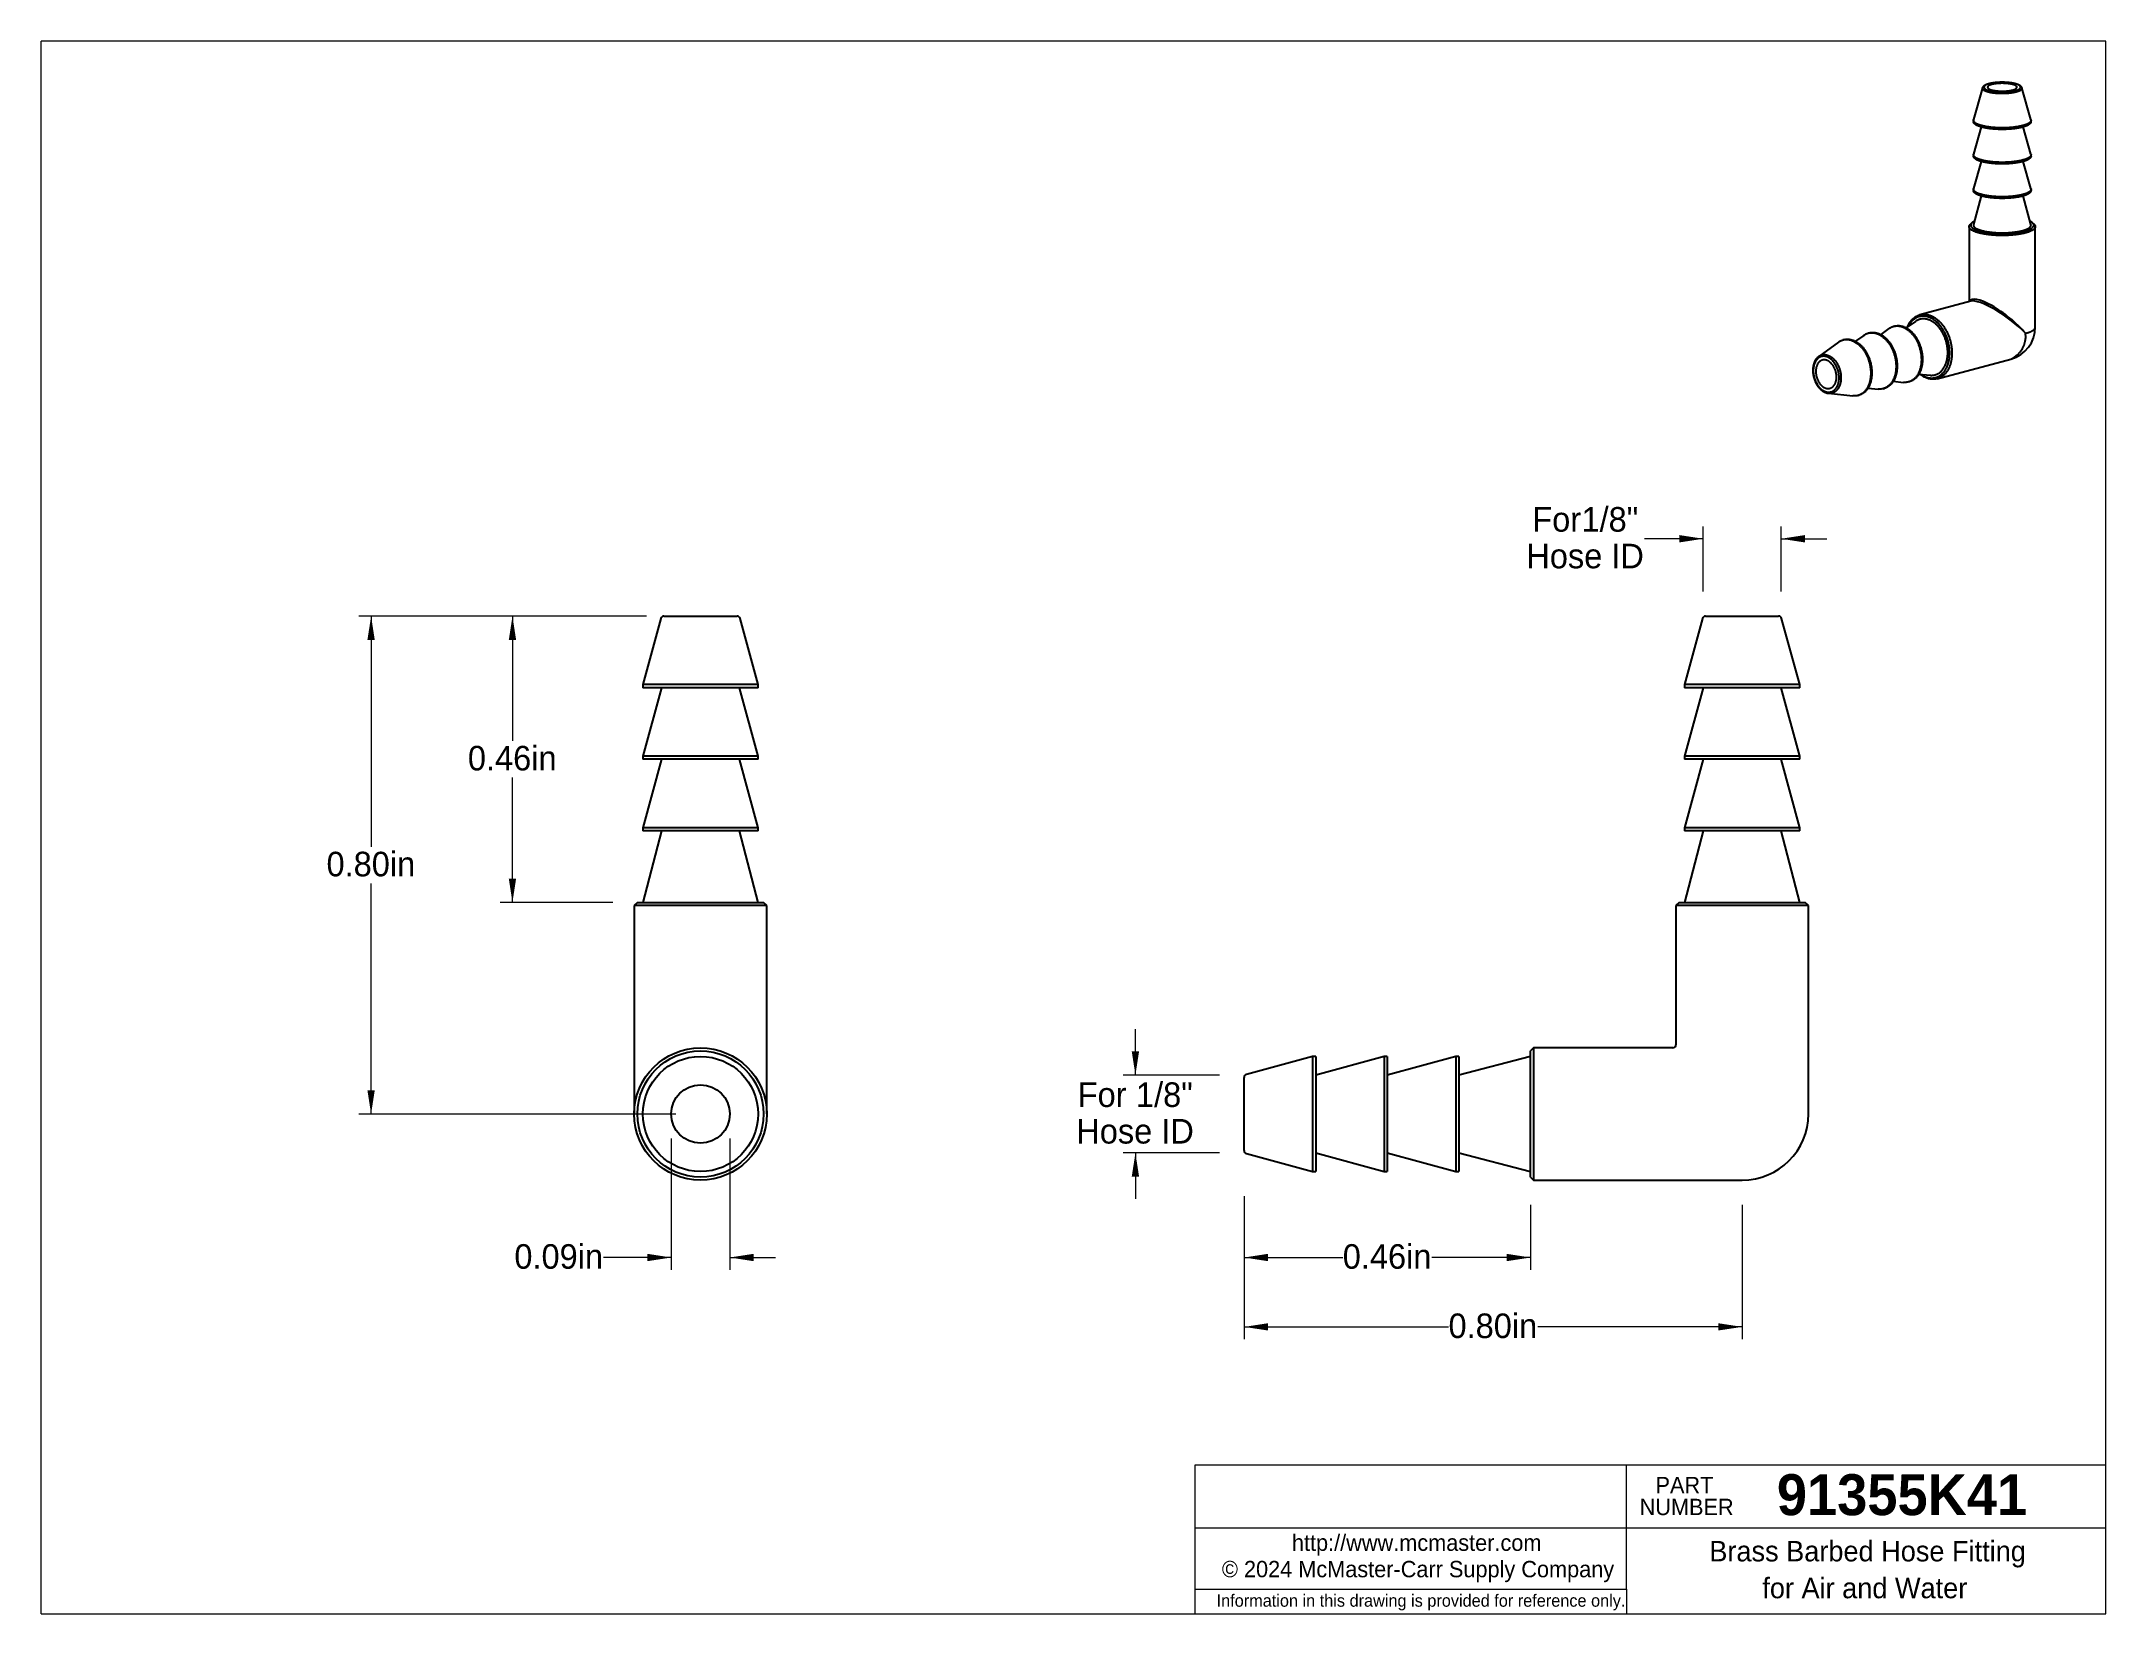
# Model space of a CAD drawing. Header units: inches. Extents: x 0.08 to 3.4, y 0.08 to 2.61.
import ezdxf

# ---------------------------------------------------------------- set-up
doc = ezdxf.new("R2010")
doc.units = ezdxf.units.IN
doc.header["$LTSCALE"] = 0.31586
doc.header["$MEASUREMENT"] = 0
doc.linetypes.add('SLD-Solid', pattern=[0])
doc.styles.add('SLDTEXTSTYLE0', font='ARIAL.TTF', dxfattribs={"width": 0.948})
doc.styles.add('SLDTEXTSTYLE1', font='ARIALBD.TTF', dxfattribs={"width": 0.948})
doc.dimstyles.new('SLDDIMSTYLE0', dxfattribs={"dimtxt": 0.038326, "dimasz": 0.038326, "dimexe": 0, "dimexo": 0.0625, "dimgap": 0.009581, "dimtad": 0, "dimtih": 1, "dimtoh": 1, "dimrnd": 1e-09, "dimdsep": 46, "dimtxsty": 'SLDTEXTSTYLE0', "dimsah": 1, "dimcen": 0.09, "dimadec": 0, "dimazin": 2, "dimtfac": 1, "dimtmove": 0, "dimatfit": 0, "dimfxl": 1, "dimfrac": 2, "dimtolj": 1, "dimtzin": 12, "dimarcsym": 0})
doc.dimstyles.new('SLDDIMSTYLE1', dxfattribs={"dimtxt": 0.038326, "dimasz": 0.038326, "dimexe": 0, "dimexo": 0.0625, "dimgap": 0.009581, "dimtad": 0, "dimtih": 1, "dimtoh": 1, "dimrnd": 1e-09, "dimzin": 0, "dimdsep": 46, "dimtxsty": 'SLDTEXTSTYLE0', "dimsah": 1, "dimcen": 0.09, "dimadec": 0, "dimazin": 0, "dimtfac": 1, "dimtofl": 0, "dimtmove": 0, "dimatfit": 3, "dimfxl": 1, "dimfrac": 2, "dimtolj": 1, "dimtzin": 12, "dimarcsym": 0})
doc.dimstyles.new('SLDDIMSTYLE2', dxfattribs={"dimtxt": 0.038326, "dimasz": 0.038326, "dimexe": 0, "dimexo": 0.0625, "dimgap": 0.009581, "dimtad": 0, "dimtih": 1, "dimtoh": 1, "dimrnd": 1e-09, "dimdsep": 46, "dimtxsty": 'SLDTEXTSTYLE0', "dimsah": 1, "dimcen": 0.09, "dimadec": 0, "dimazin": 2, "dimtfac": 1, "dimtofl": 0, "dimtmove": 0, "dimatfit": 3, "dimfxl": 1, "dimfrac": 2, "dimtolj": 1, "dimtzin": 12, "dimarcsym": 0})
doc.dimstyles.new('SLDDIMSTYLE3', dxfattribs={"dimtxt": 0.038326, "dimasz": 0.038326, "dimexe": 0, "dimexo": 0.0625, "dimgap": 0.009581, "dimtad": 0, "dimtih": 1, "dimtoh": 1, "dimdec": 6, "dimrnd": 1e-09, "dimzin": 12, "dimdsep": 46, "dimtxsty": 'SLDTEXTSTYLE0', "dimsah": 1, "dimcen": 0.09, "dimadec": 0, "dimazin": 3, "dimtfac": 1, "dimtmove": 0, "dimatfit": 0, "dimfxl": 1, "dimfrac": 2, "dimtolj": 1, "dimtzin": 12, "dimarcsym": 0})

msp = doc.modelspace()

# ---------------------------------------------------------------- texts
at = {"color": 7, "linetype": 'Continuous', "lineweight": 0, "attachment_point": 2}
for s, insert, char_height, style in [('91355K41', (3.0682183, 0.3031555), 0.06580417, 'SLDTEXTSTYLE1'), ('Brass Barbed Hose Fitting', (3.0129474, 0.1959561), 0.032902083, 'SLDTEXTSTYLE0'), ('© 2024 McMaster-Carr Supply Company', (2.2907529, 0.1638544), 0.026321667, 'SLDTEXTSTYLE0'), ('for Air and Water', (3.0084766, 0.1367323), 0.032902083, 'SLDTEXTSTYLE0')]:
    msp.add_mtext(s, dxfattribs=dict(at, insert=insert, char_height=char_height, style=style))

# ---------------------------------------------------------------- blocks, each defined once
blk = doc.blocks.new('Shortened Dimensions Statement')
at = {"color": 7, "linetype": 'SLD-Solid', "lineweight": 18, "insert": (0.0164, 0.0104), "char_height": 0.019741, "attachment_point": 2, "style": 'SLDTEXTSTYLE0'}
blk.add_mtext('Information in this drawing is provided for reference only.', dxfattribs=at)
blk = doc.blocks.new('Internet')
at = {"color": 7, "linetype": 'SLD-Solid', "lineweight": 18, "insert": (0.0134, 0.032), "char_height": 0.026322, "attachment_point": 2, "style": 'SLDTEXTSTYLE0'}
blk.add_mtext('http://www.mcmaster.com', dxfattribs=at)
blk = doc.blocks.new('Part Number Tag')
at = {"color": 7, "linetype": 'SLD-Solid', "lineweight": 18, "char_height": 0.02632, "attachment_point": 2, "style": 'SLDTEXTSTYLE0'}
for s, insert in [('PART', (0.0004, 0.0352)), ('NUMBER', (0.0039, 0.0001))]:
    blk.add_mtext(s, dxfattribs=dict(at, insert=insert))
blk = doc.blocks.new('_D')
at = {"color": 7, "linetype": 'SLD-Solid', "lineweight": 18}
for p, q in [((1.091, 0.8425), (1.091, 0.6316)), ((1.185, 0.8425), (1.185, 0.6316)), ((1.091, 0.6514), (0.9823, 0.6514)), ((1.185, 0.6514), (1.2587, 0.6514))]:
    blk.add_line(p, q, dxfattribs=at)
for points in [[(1.091, 0.6514), (1.0527, 0.6573), (1.0527, 0.6455)], [(1.185, 0.6514), (1.2233, 0.6455), (1.2233, 0.6573)]]:
    blk.add_solid(points, dxfattribs=at)
at = {"color": 7, "linetype": 'SLD-Solid', "lineweight": 18, "insert": (0.839, 0.6728), "char_height": 0.03948, "attachment_point": 1, "style": 'SLDTEXTSTYLE0'}
blk.add_mtext('0.09in', dxfattribs=at)
blk = doc.blocks.new('_D_1')
at = {"color": 7, "linetype": 'SLD-Solid', "lineweight": 18}
for p, q in [((1.0515, 1.682), (0.5891, 1.682)), ((0.6088, 1.682), (0.6088, 1.3114)), ((0.6088, 0.882), (0.6088, 1.2525)), ((1.0985, 0.882), (0.5891, 0.882))]:
    blk.add_line(p, q, dxfattribs=at)
for points in [[(0.6088, 1.682), (0.6029, 1.6437), (0.6147, 1.6437)], [(0.6088, 0.882), (0.6147, 0.9203), (0.6029, 0.9203)]]:
    blk.add_solid(points, dxfattribs=at)
at = {"color": 7, "linetype": 'SLD-Solid', "lineweight": 18, "insert": (0.5372, 1.3034), "char_height": 0.03948, "attachment_point": 1, "style": 'SLDTEXTSTYLE0'}
blk.add_mtext('0.80in', dxfattribs=at)
blk = doc.blocks.new('_D_2')
at = {"color": 7, "linetype": 'SLD-Solid', "lineweight": 18}
for p, q in [((1.0399, 1.682), (0.8162, 1.682)), ((0.8359, 1.682), (0.8359, 1.4815)), ((0.8359, 1.222), (0.8359, 1.4227)), ((0.9972, 1.222), (0.8162, 1.222))]:
    blk.add_line(p, q, dxfattribs=at)
for points in [[(0.8359, 1.682), (0.83, 1.6437), (0.8418, 1.6437)], [(0.8359, 1.222), (0.8418, 1.2603), (0.83, 1.2603)]]:
    blk.add_solid(points, dxfattribs=at)
at = {"color": 7, "linetype": 'SLD-Solid', "lineweight": 18, "insert": (0.7643, 1.4736), "char_height": 0.03948, "attachment_point": 1, "style": 'SLDTEXTSTYLE0'}
blk.add_mtext('0.46in', dxfattribs=at)
blk = doc.blocks.new('_D_3')
at = {"color": 7, "linetype": 'SLD-Solid', "lineweight": 18}
for p, q in [((2.7489, 1.7215), (2.7489, 1.8261)), ((2.8739, 1.7215), (2.8739, 1.8261)), ((2.7489, 1.8064), (2.6548, 1.8064)), ((2.8739, 1.8064), (2.9476, 1.8064))]:
    blk.add_line(p, q, dxfattribs=at)
for points in [[(2.7489, 1.8064), (2.7106, 1.8123), (2.7106, 1.8005)], [(2.8739, 1.8064), (2.9122, 1.8005), (2.9122, 1.8123)]]:
    blk.add_solid(points, dxfattribs=at)
at = {"color": 7, "linetype": 'SLD-Solid', "lineweight": 18, "char_height": 0.03948, "attachment_point": 1, "style": 'SLDTEXTSTYLE0'}
for s, insert in [('For', (2.4743, 1.8573)), ('1/8"', (2.5533, 1.8573)), ('Hose ID', (2.4647, 1.7984))]:
    blk.add_mtext(s, dxfattribs=dict(at, insert=insert))
blk = doc.blocks.new('_D_4')
at = {"color": 7, "linetype": 'SLD-Solid', "lineweight": 18}
for p, q in [((2.0114, 0.75), (2.0114, 0.6316)), ((2.4714, 0.7362), (2.4714, 0.6316)), ((2.0114, 0.6514), (2.1698, 0.6514)), ((2.4714, 0.6514), (2.3131, 0.6514))]:
    blk.add_line(p, q, dxfattribs=at)
for points in [[(2.0114, 0.6514), (2.0497, 0.6455), (2.0497, 0.6573)], [(2.4714, 0.6514), (2.4331, 0.6573), (2.4331, 0.6455)]]:
    blk.add_solid(points, dxfattribs=at)
at = {"color": 7, "linetype": 'SLD-Solid', "lineweight": 18, "insert": (2.1698, 0.6728), "char_height": 0.03948, "attachment_point": 1, "style": 'SLDTEXTSTYLE0'}
blk.add_mtext('0.46in', dxfattribs=at)
blk = doc.blocks.new('_D_5')
at = {"color": 7, "linetype": 'SLD-Solid', "lineweight": 18}
for p, q in [((2.0114, 0.75), (2.0114, 0.5202)), ((2.8114, 0.7362), (2.8114, 0.5202)), ((2.0114, 0.5399), (2.3397, 0.5399)), ((2.8114, 0.5399), (2.483, 0.5399))]:
    blk.add_line(p, q, dxfattribs=at)
for points in [[(2.0114, 0.5399), (2.0497, 0.5341), (2.0497, 0.5458)], [(2.8114, 0.5399), (2.7731, 0.5458), (2.7731, 0.5341)]]:
    blk.add_solid(points, dxfattribs=at)
at = {"color": 7, "linetype": 'SLD-Solid', "lineweight": 18, "insert": (2.3397, 0.5614), "char_height": 0.03948, "attachment_point": 1, "style": 'SLDTEXTSTYLE0'}
blk.add_mtext('0.80in', dxfattribs=at)
blk = doc.blocks.new('_D_6')
at = {"color": 7, "linetype": 'SLD-Solid', "lineweight": 18}
for p, q in [((1.8367, 0.9445), (1.8367, 1.0182)), ((1.9719, 0.9445), (1.817, 0.9445)), ((1.9719, 0.8195), (1.817, 0.8195)), ((1.8367, 0.8195), (1.8367, 0.7458))]:
    blk.add_line(p, q, dxfattribs=at)
for points in [[(1.8367, 0.9445), (1.8426, 0.9828), (1.8308, 0.9828)], [(1.8367, 0.8195), (1.8308, 0.7812), (1.8426, 0.7812)]]:
    blk.add_solid(points, dxfattribs=at)
at = {"color": 7, "linetype": 'SLD-Solid', "lineweight": 18, "char_height": 0.03948, "attachment_point": 1, "style": 'SLDTEXTSTYLE0'}
for s, insert in [('For ', (1.744, 0.9328)), ('1/8"', (1.8376, 0.9328)), ('Hose ID', (1.7417, 0.874))]:
    blk.add_mtext(s, dxfattribs=dict(at, insert=insert))

# ---------------------------------------------------------------- dimensions: what is measured, and where the dimension line sits
at = {"color": 7, "linetype": 'SLD-Solid', "lineweight": 18}
dim = msp.add_linear_dim(base=(2.8738965, 1.806371), p1=(2.7488965, 1.6820167), p2=(2.8738965, 1.6820167), text='For<>\\PHose ID', dimstyle='SLDDIMSTYLE3', dxfattribs=at)
dim.commit()
dim.dimension.update_dxf_attribs({"geometry": '_D_3', "text_midpoint": (2.5597095, 1.806371), "dimtype": 160})
for base, p1, p2, dimstyle, picture, middle in [((0.6088388, 0.8820167), (1.0910173, 1.6820167), (1.1380173, 0.8820167), 'SLDDIMSTYLE1', '_D_1', (0.6088388, 1.2819688)), ((0.8359098, 1.2220167), (1.0793363, 1.6820167), (1.0366423, 1.2220167), 'SLDDIMSTYLE2', '_D_2', (0.8359098, 1.4520855))]:
    dim = msp.add_linear_dim(base=base, p1=p1, p2=p2, angle=90, dimstyle=dimstyle, dxfattribs=at)
    dim.commit()
    dim.dimension.update_dxf_attribs({"geometry": picture, "text_midpoint": middle, "dimtype": 160})
dim = msp.add_linear_dim(base=(1.8367135, 0.8195167), p1=(2.0113965, 0.9445167), p2=(2.0113965, 0.8195167), angle=90, text='For <>\\PHose ID', dimstyle='SLDDIMSTYLE3', dxfattribs=at)
dim.commit()
dim.dimension.update_dxf_attribs({"geometry": '_D_6', "text_midpoint": (1.8367135, 0.8819209), "dimtype": 160})
for base, p1, p2, dimstyle, picture, middle in [((1.1850173, 0.651368), (1.0910173, 0.8820167), (1.1850173, 0.8820167), 'SLDDIMSTYLE0', '_D', (0.9106468, 0.651368)), ((2.4713965, 0.651368), (2.0113965, 0.7895167), (2.4713965, 0.7756417), 'SLDDIMSTYLE2', '_D_4', (2.2414868, 0.651368)), ((2.8113965, 0.5399465), (2.0113965, 0.7895167), (2.8113965, 0.7756417), 'SLDDIMSTYLE1', '_D_5', (2.4113548, 0.5399465))]:
    dim = msp.add_linear_dim(base=base, p1=p1, p2=p2, dimstyle=dimstyle, dxfattribs=at)
    dim.commit()
    dim.dimension.update_dxf_attribs({"geometry": picture, "text_midpoint": middle, "dimtype": 160})

# ---------------------------------------------------------------- linework, layer by layer
at = {"color": 7, "linetype": 'SLD-Solid', "lineweight": 18}
for p, q in [((0.078965, 0.078965), (0.078965, 2.605845)), ((3.395495, 2.605845), (0.078965, 2.605845)), ((3.395495, 0.078965), (3.395495, 2.605845)), ((3.395495, 0.3175188), (1.9322337, 0.3175188)), ((1.9322337, 0.3175188), (1.9322337, 0.078965)), ((2.6255863, 0.2171538), (2.6255863, 0.3175188)), ((1.9322337, 0.2171538), (3.395495, 0.2171538)), ((2.6255863, 0.1184475), (2.6255863, 0.2171538)), ((1.9322337, 0.1184475), (2.6255863, 0.1184475)), ((2.6255863, 0.1184475), (2.6255863, 0.078965)), ((0.078965, 0.078965), (3.395495, 0.078965))]:
    msp.add_line(p, q, dxfattribs=at)
at = {"color": 7, "linetype": 'SLD-Solid', "lineweight": 25}
for p, q in [((3.1975849, 2.5308584), (3.1831295, 2.4799401)), ((3.2609036, 2.5308629), (3.2609049, 2.5308584)), ((3.2753602, 2.4799401), (3.2609049, 2.5308584)), ((3.1829963, 2.4790004), (3.1829963, 2.4765918)), ((3.1955002, 2.4681188), (3.1831295, 2.4245438)), ((3.2753602, 2.4245438), (3.2629896, 2.4681188)), ((3.2754934, 2.4765918), (3.2754934, 2.4790004)), ((3.1829963, 2.4236041), (3.1829963, 2.4211956)), ((3.2754934, 2.4211956), (3.2754934, 2.4236041)), ((3.1955002, 2.4127226), (3.1831295, 2.3691475)), ((3.2753602, 2.3691475), (3.2629896, 2.4127226)), ((3.1829963, 2.3682079), (3.1829963, 2.3657993)), ((3.1956049, 2.3572965), (3.1831182, 2.3113019)), ((3.2753716, 2.3113019), (3.2628848, 2.3572965)), ((3.2754934, 2.3657993), (3.2754934, 2.3682079)), ((3.1760591, 2.3079945), (3.1760591, 2.1874353)), ((3.1805581, 2.3141792), (3.1781568, 2.3119569)), ((3.280333, 2.3119569), (3.2779317, 2.3141792)), ((3.2824307, 2.1466228), (3.2824307, 2.3079945)), ((3.0900417, 2.1557759), (3.0751688, 2.1452964)), ((3.1788372, 2.1881795), (3.0970446, 2.1662664)), ((2.9751001, 2.1264142), (2.9733324, 2.1259406)), ((3.0066573, 2.1333009), (2.9934892, 2.1237115)), ((3.0157574, 2.1373067), (3.0139897, 2.1368332)), ((3.0473146, 2.1441935), (3.0341465, 2.1346041)), ((3.0564148, 2.1481993), (3.0546471, 2.1477257)), ((2.9344518, 2.0994342), (2.934463, 2.0994423)), ((2.9659999, 2.1224083), (2.934463, 2.0994423)), ((3.1245719, 2.0635183), (3.2430086, 2.0952488)), ((3.0542692, 2.0594947), (3.0704677, 2.0577729)), ((3.0785839, 2.0583795), (3.0803516, 2.0588531)), ((3.0951424, 2.070743), (3.1132624, 2.0691027)), ((2.9503584, 2.0401113), (2.989153, 2.0359878)), ((2.9972692, 2.0365944), (2.9990369, 2.037068)), ((3.0136118, 2.0486021), (3.0298103, 2.0468804)), ((3.0379265, 2.047487), (3.0396942, 2.0479606)), ((1.0745125, 1.6783323), (1.0455173, 1.5720167)), ((1.0793363, 1.6820167), (1.1966983, 1.6820167)), ((1.2305173, 1.5720167), (1.2015222, 1.6783323)), ((2.7478916, 1.6783323), (2.7188965, 1.5720167)), ((2.7527154, 1.6820167), (2.8700775, 1.6820167)), ((2.9038965, 1.5720167), (2.8749013, 1.6783323)), ((1.0455173, 1.5720167), (1.0455173, 1.5670167)), ((1.2305173, 1.5720167), (1.0455173, 1.5720167)), ((1.0755173, 1.5670167), (1.0455173, 1.4570167)), ((1.2305173, 1.5670167), (1.0455173, 1.5670167)), ((1.2305173, 1.4570167), (1.2005173, 1.5670167)), ((1.2305173, 1.5670167), (1.2305173, 1.5720167)), ((2.7188965, 1.5720167), (2.7188965, 1.5670167)), ((2.9038965, 1.5720167), (2.7188965, 1.5720167)), ((2.7488965, 1.5670167), (2.7188965, 1.4570167)), ((2.9038965, 1.5670167), (2.7188965, 1.5670167)), ((2.9038965, 1.4570167), (2.8738965, 1.5670167)), ((2.9038965, 1.5670167), (2.9038965, 1.5720167)), ((1.0455173, 1.4570167), (1.0455173, 1.4520167)), ((1.2305173, 1.4570167), (1.0455173, 1.4570167)), ((1.0755173, 1.4520167), (1.0455173, 1.3420167)), ((1.2305173, 1.4520167), (1.0455173, 1.4520167)), ((1.2305173, 1.3420167), (1.2005173, 1.4520167)), ((1.2305173, 1.4520167), (1.2305173, 1.4570167)), ((2.7188965, 1.4570167), (2.7188965, 1.4520167)), ((2.9038965, 1.4570167), (2.7188965, 1.4570167)), ((2.7488965, 1.4520167), (2.7188965, 1.3420167)), ((2.9038965, 1.4520167), (2.7188965, 1.4520167)), ((2.9038965, 1.3420167), (2.8738965, 1.4520167)), ((2.9038965, 1.4520167), (2.9038965, 1.4570167)), ((1.0455173, 1.3420167), (1.0455173, 1.3370167)), ((1.2305173, 1.3420167), (1.0455173, 1.3420167)), ((1.0755173, 1.3370167), (1.0455173, 1.2220167)), ((1.2305173, 1.3370167), (1.0455173, 1.3370167)), ((1.2305173, 1.2220167), (1.2005173, 1.3370167)), ((1.2305173, 1.3370167), (1.2305173, 1.3420167)), ((2.7188965, 1.3420167), (2.7188965, 1.3370167)), ((2.9038965, 1.3420167), (2.7188965, 1.3420167)), ((2.7488965, 1.3370167), (2.7188965, 1.2220167)), ((2.9038965, 1.3370167), (2.7188965, 1.3370167)), ((2.9038965, 1.2220167), (2.8738965, 1.3370167)), ((2.9038965, 1.3370167), (2.9038965, 1.3420167)), ((1.0366423, 1.2220167), (1.0316423, 1.2170167)), ((1.0316423, 1.2170167), (1.0316423, 0.8820167)), ((1.1380173, 1.2170167), (1.0316423, 1.2170167)), ((1.0366423, 1.2220167), (1.1380173, 1.2220167)), ((1.1380173, 1.2220167), (1.2393923, 1.2220167)), ((1.2443923, 1.2170167), (1.1380173, 1.2170167)), ((1.2443923, 1.2170167), (1.2393923, 1.2220167)), ((1.2443923, 0.8820167), (1.2443923, 1.2170167)), ((2.7100215, 1.2220167), (2.7050215, 1.2170167)), ((2.7050215, 1.2170167), (2.7050215, 0.9933917)), ((2.9177715, 1.2170167), (2.7050215, 1.2170167)), ((2.7100215, 1.2220167), (2.9127715, 1.2220167)), ((2.9177715, 1.2170167), (2.9127715, 1.2220167)), ((2.9177715, 0.8820167), (2.9177715, 1.2170167)), ((2.1213965, 0.9745167), (2.0150809, 0.9455216)), ((2.1263965, 0.9745167), (2.1213965, 0.9745167)), ((2.1213965, 0.9745167), (2.1213965, 0.7895167)), ((2.2363965, 0.9745167), (2.1263965, 0.9445167)), ((2.1263965, 0.9745167), (2.1263965, 0.7895167)), ((2.2413965, 0.9745167), (2.2363965, 0.9745167)), ((2.2363965, 0.9745167), (2.2363965, 0.7895167)), ((2.3513965, 0.9745167), (2.2413965, 0.9445167)), ((2.2413965, 0.9745167), (2.2413965, 0.7895167)), ((2.3563965, 0.9745167), (2.3513965, 0.9745167)), ((2.3513965, 0.9745167), (2.3513965, 0.7895167)), ((2.4713965, 0.9745167), (2.3563965, 0.9445167)), ((2.3563965, 0.9745167), (2.3563965, 0.7895167)), ((2.4763965, 0.9883917), (2.4713965, 0.9833917)), ((2.4713965, 0.8820167), (2.4713965, 0.9833917)), ((2.7000215, 0.9883917), (2.4763965, 0.9883917)), ((2.4763965, 0.9883917), (2.4763965, 0.8820167)), ((2.0113965, 0.8233357), (2.0113965, 0.9406978)), ((2.4713965, 0.7806417), (2.4713965, 0.8820167)), ((2.4763965, 0.8820167), (2.4763965, 0.7756417)), ((2.0150809, 0.8185119), (2.1213965, 0.7895167)), ((2.1263965, 0.8195167), (2.2363965, 0.7895167)), ((2.2413965, 0.8195167), (2.3513965, 0.7895167)), ((2.3563965, 0.8195167), (2.4713965, 0.7895167)), ((2.1213965, 0.7895167), (2.1263965, 0.7895167)), ((2.2363965, 0.7895167), (2.2413965, 0.7895167)), ((2.3513965, 0.7895167), (2.3563965, 0.7895167)), ((2.4713965, 0.7806417), (2.4763965, 0.7756417)), ((2.4763965, 0.7756417), (2.8113965, 0.7756417))]:
    msp.add_line(p, q, dxfattribs=at)
at = {"color": 8, "linetype": 'SLD-Solid', "lineweight": 25, "flags": 128}
for points in [[(3.2609049, 2.5308584), (3.2609263, 2.5307779), (3.2609767, 2.5305124), (3.2609961, 2.5302465), (3.2609844, 2.5299807), (3.2609418, 2.529715), (3.2608682, 2.5294498), (3.2607636, 2.5291854), (3.2606283, 2.528922), (3.2604624, 2.5286598), (3.2602659, 2.5283992), (3.2600391, 2.5281403), (3.2597822, 2.5278835), (3.2594955, 2.5276289), (3.2591792, 2.5273769), (3.2588337, 2.5271276), (3.2584593, 2.5268814), (3.2580563, 2.5266384), (3.2576252, 2.5263989), (3.2571663, 2.5261631), (3.2566802, 2.5259313), (3.2561672, 2.5257036), (3.255628, 2.5254804), (3.2550629, 2.5252618), (3.2544727, 2.525048), (3.2538578, 2.5248393), (3.2532188, 2.5246358), (3.2525564, 2.5244378), (3.2518713, 2.5242454), (3.251164, 2.5240589), (3.2504353, 2.5238784), (3.249686, 2.523704), (3.2489166, 2.523536), (3.248128, 2.5233746), (3.247321, 2.5232198), (3.2464963, 2.5230719), (3.2456547, 2.5229309), (3.2447972, 2.5227971), (3.2439244, 2.5226704), (3.2430373, 2.5225512), (3.2421367, 2.5224395), (3.2412235, 2.5223353), (3.2402986, 2.5222389), (3.2393629, 2.5221502), (3.2384173, 2.5220694), (3.2374628, 2.5219966), (3.2365002, 2.5219318), (3.2355305, 2.5218751), (3.2345547, 2.5218265), (3.2335737, 2.5217862), (3.2325885, 2.521754), (3.2316, 2.5217302), (3.2306092, 2.5217146), (3.2296171, 2.5217073), (3.2286246, 2.5217084), (3.2276327, 2.5217177), (3.2266424, 2.5217354), (3.2256546, 2.5217613), (3.2246704, 2.5217955), (3.2236906, 2.5218379), (3.2227162, 2.5218885), (3.2217482, 2.5219472), (3.2207876, 2.5220141), (3.2198352, 2.5220889), (3.218892, 2.5221716), (3.2179589, 2.5222623), (3.2170369, 2.5223606), (3.2161267, 2.5224667), (3.2152294, 2.5225803), (3.2143458, 2.5227014), (3.2134767, 2.5228298), (3.2126231, 2.5229655), (3.2117857, 2.5231082), (3.2109653, 2.5232579), (3.2101628, 2.5234143), (3.209379, 2.5235774), (3.2086146, 2.523747), (3.2078703, 2.5239229), (3.2071469, 2.524105), (3.2064451, 2.524293), (3.2057656, 2.5244868), (3.205109, 2.5246862), (3.204476, 2.524891), (3.2038672, 2.525101), (3.2032832, 2.525316), (3.2027245, 2.5255358), (3.2021918, 2.5257601), (3.2016855, 2.5259888), (3.2012062, 2.5262217), (3.2007542, 2.5264584), (3.2003301, 2.5266988), (3.1999342, 2.5269426), (3.199567, 2.5271897), (3.1992287, 2.5274396), (3.1989198, 2.5276923), (3.1986405, 2.5279475), (3.1983911, 2.5282049), (3.1981719, 2.5284642), (3.197983, 2.5287252), (3.1978247, 2.5289877), (3.1976971, 2.5292514), (3.1976003, 2.5295161), (3.1975344, 2.5297814), (3.1974995, 2.5300471), (3.1974956, 2.530313), (3.1975228, 2.5305788), (3.1975809, 2.5308443), (3.1975849, 2.5308584)], [(3.2668529, 2.1365472), (3.2678245, 2.1368144), (3.2687696, 2.1370884), (3.2696877, 2.1373688), (3.270578, 2.1376556), (3.27144, 2.1379486), (3.2722731, 2.1382475), (3.2730767, 2.1385521), (3.2738503, 2.1388622), (3.2745932, 2.1391777), (3.2753051, 2.1394983), (3.2759855, 2.1398238), (3.2766338, 2.1401539), (3.2772496, 2.1404885), (3.2778325, 2.1408272), (3.2783822, 2.14117), (3.2788981, 2.1415164), (3.27938, 2.1418664), (3.2798276, 2.1422196), (3.2802405, 2.1425759), (3.2806184, 2.1429349), (3.2809612, 2.1432965), (3.2812685, 2.1436603), (3.2815401, 2.1440262), (3.2817759, 2.1443938), (3.2819757, 2.144763), (3.2821393, 2.1451334), (3.2822667, 2.1455049), (3.2823578, 2.1458771), (3.2824125, 2.1462498), (3.2824307, 2.1466228)], [(2.934463, 2.0994423), (2.9350042, 2.0998199), (2.9355889, 2.1001922), (2.9361854, 2.1005361), (2.9367932, 2.1008514), (2.9374116, 2.1011377), (2.9380401, 2.1013948), (2.9386781, 2.1016223), (2.9393249, 2.1018201), (2.9399799, 2.101988), (2.9406424, 2.1021258), (2.9413119, 2.1022334), (2.9419876, 2.1023107), (2.9426689, 2.1023575), (2.9433551, 2.102374), (2.9440456, 2.1023599), (2.9447397, 2.1023154), (2.9454367, 2.1022405), (2.9461359, 2.1021353), (2.9468367, 2.1019999), (2.9475383, 2.1018343), (2.94824, 2.1016388), (2.9489413, 2.1014136), (2.9496414, 2.1011588), (2.9503396, 2.1008748), (2.9510352, 2.1005618), (2.9517275, 2.1002201), (2.952416, 2.09985), (2.9530999, 2.0994519), (2.9537784, 2.0990262), (2.9544511, 2.0985734), (2.9551172, 2.0980937), (2.955776, 2.0975878), (2.956427, 2.0970562), (2.9570695, 2.0964992), (2.9577028, 2.0959175), (2.9583263, 2.0953117), (2.9589395, 2.0946823), (2.9595418, 2.09403), (2.9601324, 2.0933554), (2.9607109, 2.0926591), (2.9612768, 2.0919418), (2.9618294, 2.0912043), (2.9623681, 2.0904472), (2.9628926, 2.0896713), (2.9634022, 2.0888774), (2.9638965, 2.0880662), (2.964375, 2.0872385), (2.9648373, 2.0863951), (2.9652827, 2.0855369), (2.9657111, 2.0846646), (2.9661218, 2.0837793), (2.9665145, 2.0828816), (2.9668889, 2.0819725), (2.9672445, 2.0810529), (2.9675811, 2.0801236), (2.9678982, 2.0791856), (2.9681957, 2.0782398), (2.9684731, 2.0772872), (2.9687302, 2.0763286), (2.9689668, 2.0753649), (2.9691826, 2.0743973), (2.9693775, 2.0734264), (2.9695511, 2.0724534), (2.9697035, 2.0714792), (2.9698343, 2.0705047), (2.9699436, 2.0695309), (2.9700311, 2.0685587), (2.9700968, 2.067589), (2.9701407, 2.066623), (2.9701626, 2.0656613), (2.9701626, 2.0647051), (2.9701407, 2.0637552), (2.9700968, 2.0628126), (2.9700311, 2.0618782), (2.9699436, 2.0609529), (2.9698343, 2.0600376), (2.9697035, 2.0591333), (2.9695511, 2.0582407), (2.9693775, 2.0573607), (2.9691826, 2.0564943), (2.9689668, 2.0556422), (2.9687302, 2.0548054), (2.9684731, 2.0539846), (2.9681957, 2.0531805), (2.9678982, 2.0523941), (2.9675811, 2.0516261), (2.9672445, 2.0508772), (2.9668889, 2.0501481), (2.9665145, 2.0494396), (2.9661218, 2.0487524), (2.9657111, 2.048087), (2.9652827, 2.0474443), (2.9648373, 2.0468248), (2.964375, 2.0462291), (2.9638965, 2.0456578), (2.9634022, 2.0451114), (2.9628926, 2.0445906), (2.9623681, 2.0440957), (2.9618294, 2.0436273), (2.9612768, 2.0431859), (2.9607109, 2.0427718), (2.9601324, 2.0423855), (2.9595418, 2.0420273), (2.9589395, 2.0416977), (2.9583263, 2.0413969), (2.9577028, 2.0411252), (2.9570695, 2.0408828), (2.956427, 2.0406701), (2.955776, 2.0404872), (2.9551172, 2.0403344), (2.9544511, 2.0402117), (2.9537784, 2.0401192), (2.9530999, 2.0400571), (2.952416, 2.0400255), (2.9517275, 2.0400243), (2.9510352, 2.0400536), (2.9503584, 2.0401113)]]:
    msp.add_lwpolyline(points, dxfattribs=at)
at = {"color": 7, "linetype": 'SLD-Solid', "lineweight": 25, "flags": 128}
for points in [[(3.2499911, 2.5375462), (3.2493048, 2.5377242), (3.2485973, 2.5378961), (3.2478692, 2.5380617), (3.2471215, 2.5382209), (3.2463547, 2.5383735), (3.2455699, 2.5385193), (3.2447677, 2.5386582), (3.2439491, 2.5387901), (3.2431149, 2.5389147), (3.242266, 2.539032), (3.2414034, 2.5391418), (3.2405278, 2.539244), (3.2396403, 2.5393386), (3.2387417, 2.5394253), (3.2378331, 2.5395042), (3.2369154, 2.5395751), (3.2359895, 2.539638), (3.2350565, 2.5396927), (3.2341174, 2.5397393), (3.2331731, 2.5397777), (3.2322246, 2.5398079), (3.231273, 2.5398297), (3.2303192, 2.5398432), (3.2293643, 2.5398484), (3.2284092, 2.5398453), (3.2274551, 2.5398339), (3.2265028, 2.5398141), (3.2255534, 2.539786), (3.224608, 2.5397497), (3.2236675, 2.5397052), (3.2227328, 2.5396524), (3.2218051, 2.5395916), (3.2208853, 2.5395227), (3.2199743, 2.5394458), (3.2190731, 2.539361), (3.2181828, 2.5392684), (3.2173041, 2.5391681), (3.2164381, 2.5390601), (3.2155857, 2.5389447), (3.2147478, 2.5388219), (3.2139252, 2.5386919), (3.2131188, 2.5385547), (3.2123296, 2.5384106), (3.2115582, 2.5382597), (3.2108056, 2.5381021), (3.2100726, 2.5379381), (3.2093599, 2.5377678), (3.2086682, 2.5375913), (3.2079983, 2.5374089), (3.207351, 2.5372207), (3.2067269, 2.537027), (3.2061266, 2.536828), (3.2055508, 2.5366238), (3.2050002, 2.5364148), (3.2044752, 2.536201), (3.2039765, 2.5359828), (3.2035046, 2.5357603), (3.2030599, 2.5355338), (3.202643, 2.5353036), (3.2022543, 2.5350699), (3.2018942, 2.5348329), (3.201563, 2.5345929), (3.2012612, 2.5343501), (3.2009891, 2.5341048), (3.2007469, 2.5338573), (3.2005349, 2.5336078), (3.2003533, 2.5333565), (3.2002024, 2.5331039), (3.2000822, 2.53285), (3.199993, 2.5325953), (3.1999347, 2.5323398), (3.1999075, 2.5320841), (3.1999114, 2.5318282), (3.1999463, 2.5315725), (3.2000124, 2.5313172), (3.2001094, 2.5310626), (3.2002372, 2.530809), (3.2003959, 2.5305567), (3.2005851, 2.5303059), (3.2008046, 2.5300569), (3.2010543, 2.5298099), (3.2013339, 2.5295652), (3.2016431, 2.5293231), (3.2019815, 2.5290838), (3.2023488, 2.5288476), (3.2027446, 2.5286147), (3.2031685, 2.5283854), (3.20362, 2.5281599), (3.2040987, 2.5279385), (3.204604, 2.5277213), (3.2051355, 2.5275087), (3.2056924, 2.5273009), (3.2062744, 2.5270979), (3.2068807, 2.5269002), (3.2075107, 2.5267079), (3.2081637, 2.5265212), (3.2088391, 2.5263402), (3.2095361, 2.5261653), (3.210254, 2.5259965), (3.210992, 2.5258341), (3.2117493, 2.5256781), (3.2125252, 2.5255289), (3.2133188, 2.5253865), (3.2141293, 2.5252512), (3.2149558, 2.5251229), (3.2157975, 2.5250019), (3.2166534, 2.5248884), (3.2175226, 2.5247823), (3.2184043, 2.5246839), (3.2192975, 2.5245933), (3.2202012, 2.5245104), (3.2211144, 2.5244355), (3.2220363, 2.5243686), (3.2229659, 2.5243098), (3.2239021, 2.5242591), (3.2248439, 2.5242166), (3.2257905, 2.5241824), (3.2267406, 2.5241564), (3.2276935, 2.5241387), (3.2286479, 2.5241293), (3.2296031, 2.5241283), (3.2305578, 2.5241356), (3.2315111, 2.5241512), (3.2324621, 2.5241751), (3.2334096, 2.5242073), (3.2343527, 2.5242477), (3.2352904, 2.5242964), (3.2362217, 2.5243532), (3.2371456, 2.5244181), (3.2380611, 2.524491), (3.2389673, 2.5245718), (3.2398632, 2.5246605), (3.2407478, 2.524757), (3.2416203, 2.5248612), (3.2424796, 2.5249729), (3.2433249, 2.525092), (3.2441553, 2.5252184), (3.2449698, 2.525352), (3.2457678, 2.5254927), (3.2465482, 2.5256402), (3.2473102, 2.5257945), (3.2480531, 2.5259553), (3.2487761, 2.5261225), (3.2494784, 2.5262959), (3.2501593, 2.5264754), (3.2508179, 2.5266607), (3.2514538, 2.5268516), (3.252066, 2.527048), (3.2526541, 2.5272497), (3.2532174, 2.5274563), (3.2537553, 2.5276678), (3.2542672, 2.5278838), (3.2547526, 2.5281042), (3.255211, 2.5283287), (3.2556418, 2.528557), (3.2560447, 2.528789), (3.2564191, 2.5290244), (3.2567648, 2.529263), (3.2570813, 2.5295044), (3.2573683, 2.5297485), (3.2576255, 2.5299949), (3.2578526, 2.5302435), (3.2580495, 2.5304938), (3.2582157, 2.5307458), (3.2583513, 2.5309991), (3.258456, 2.5312535), (3.2585298, 2.5315086), (3.2585726, 2.5317642), (3.2585842, 2.5320201), (3.2585648, 2.5322759), (3.2585143, 2.5325315), (3.2584328, 2.5327864), (3.2583203, 2.5330405), (3.258177, 2.5332935), (3.2580031, 2.5335451), (3.2577987, 2.5337951), (3.257564, 2.5340431), (3.2572994, 2.534289), (3.2570049, 2.5345324), (3.2566811, 2.5347731), (3.2563282, 2.5350109), (3.2559466, 2.5352455), (3.2555367, 2.5354766), (3.2550989, 2.535704), (3.2546338, 2.5359275), (3.2541417, 2.5361468), (3.2536233, 2.5363618), (3.253079, 2.536572), (3.2525094, 2.5367774), (3.2519152, 2.5369778), (3.251297, 2.5371728), (3.2506554, 2.5373624), (3.2499911, 2.5375462)], [(3.2458614, 2.5275364), (3.2464538, 2.5277009), (3.2470235, 2.5278712), (3.2475697, 2.5280468), (3.2480918, 2.5282277), (3.248589, 2.5284135), (3.2490608, 2.5286041), (3.2495063, 2.5287991), (3.2499252, 2.5289983), (3.2503168, 2.5292014), (3.2506806, 2.5294083), (3.2510161, 2.5296185), (3.2513229, 2.5298319), (3.2516006, 2.5300481), (3.2518488, 2.5302668), (3.2520672, 2.5304878), (3.2522555, 2.5307109), (3.2524134, 2.5309355), (3.2525408, 2.5311616), (3.2526374, 2.5313888), (3.2527032, 2.5316168), (3.2527381, 2.5318452), (3.252742, 2.5320738), (3.2527148, 2.5323024), (3.2526568, 2.5325305), (3.2525678, 2.5327579), (3.2524481, 2.5329843), (3.2522978, 2.5332093), (3.2521171, 2.5334328), (3.2519062, 2.5336543), (3.2516654, 2.5338737), (3.2513951, 2.5340906), (3.2510955, 2.5343046), (3.2507671, 2.5345157), (3.2504104, 2.5347234), (3.2500257, 2.5349275), (3.2496136, 2.5351277), (3.2491746, 2.5353238), (3.2487094, 2.5355155), (3.2482185, 2.5357025), (3.2477025, 2.5358846), (3.2471623, 2.5360616), (3.2465984, 2.5362332), (3.2460115, 2.5363992), (3.2454026, 2.5365594), (3.2447724, 2.5367136), (3.2441217, 2.5368615), (3.2434514, 2.5370031), (3.2427623, 2.5371379), (3.2420554, 2.5372661), (3.2413316, 2.5373872), (3.2405919, 2.5375012), (3.2398372, 2.537608), (3.2390685, 2.5377073), (3.2382869, 2.5377991), (3.2374934, 2.5378832), (3.2366889, 2.5379596), (3.2358747, 2.5380281), (3.2350517, 2.5380886), (3.2342211, 2.538141), (3.2333838, 2.5381854), (3.2325412, 2.5382216), (3.2316941, 2.5382495), (3.2308439, 2.5382692), (3.2299915, 2.5382806), (3.2291382, 2.5382837), (3.228285, 2.5382786), (3.2274331, 2.5382651), (3.2265835, 2.5382433), (3.2257375, 2.5382133), (3.2248961, 2.5381751), (3.2240604, 2.5381287), (3.2232316, 2.5380742), (3.2224106, 2.5380117), (3.2215988, 2.5379412), (3.2207969, 2.5378629), (3.2200063, 2.5377769), (3.2192278, 2.5376832), (3.2184625, 2.537582), (3.2177115, 2.5374734), (3.2169756, 2.5373576), (3.216256, 2.5372347), (3.2155535, 2.5371049), (3.214869, 2.5369683), (3.2142035, 2.5368252), (3.2135578, 2.5366756), (3.2129329, 2.5365199), (3.2123294, 2.5363583), (3.2117483, 2.5361908), (3.2111902, 2.5360179), (3.2106559, 2.5358396), (3.2101462, 2.5356562), (3.2096616, 2.535468), (3.2092029, 2.5352752), (3.2087706, 2.535078), (3.2083653, 2.5348768), (3.2079876, 2.5346718), (3.2076379, 2.5344632), (3.2073166, 2.5342514), (3.2070244, 2.5340366), (3.2067614, 2.5338191), (3.206528, 2.5335991), (3.2063247, 2.5333771), (3.2061515, 2.5331532), (3.2060088, 2.5329278), (3.2058968, 2.5327011), (3.2058156, 2.5324735), (3.2057652, 2.5322453), (3.2057459, 2.5320167), (3.2057575, 2.5317881), (3.2058001, 2.5315597), (3.2058736, 2.5313319), (3.205978, 2.531105), (3.206113, 2.5308792), (3.2062785, 2.5306549), (3.2064744, 2.5304324), (3.2067002, 2.5302119), (3.2069558, 2.5299938), (3.2072408, 2.5297782), (3.2075549, 2.5295656), (3.2078975, 2.5293562), (3.2082683, 2.5291503), (3.2086667, 2.5289481), (3.2090923, 2.5287499), (3.2095445, 2.528556), (3.2100227, 2.5283666), (3.2105262, 2.528182), (3.2110544, 2.5280024), (3.2116065, 2.5278281), (3.212182, 2.5276593), (3.21278, 2.5274961), (3.2133996, 2.5273389), (3.2140402, 2.5271878), (3.2147008, 2.5270431), (3.2153806, 2.5269049), (3.2160787, 2.5267733), (3.2167942, 2.5266487), (3.2175261, 2.5265311), (3.2182734, 2.5264207), (3.2190352, 2.5263176), (3.2198105, 2.5262221), (3.2205982, 2.5261341), (3.2213973, 2.5260538), (3.2222068, 2.5259814), (3.2230255, 2.5259169), (3.2238525, 2.5258604), (3.2246866, 2.525812), (3.2255266, 2.5257717), (3.2263716, 2.5257396), (3.2272204, 2.5257158), (3.2280718, 2.5257002), (3.2289248, 2.525693), (3.2297783, 2.525694), (3.230631, 2.5257034), (3.2314818, 2.525721), (3.2323298, 2.5257469), (3.2331736, 2.525781), (3.2340123, 2.5258233), (3.2348447, 2.5258738), (3.2356697, 2.5259323), (3.2364863, 2.5259988), (3.2372932, 2.5260732), (3.2380896, 2.5261554), (3.2388743, 2.5262452), (3.2396463, 2.5263427), (3.2404046, 2.5264476), (3.2411482, 2.5265598), (3.241876, 2.5266792), (3.2425872, 2.5268056), (3.2432808, 2.5269388), (3.2439559, 2.5270787), (3.2446116, 2.527225), (3.245247, 2.5273777), (3.2458614, 2.5275364)], [(3.2753602, 2.4799401), (3.27543, 2.4796488), (3.2754776, 2.4793247), (3.2754934, 2.4790004), (3.2754776, 2.478676), (3.27543, 2.4783519), (3.2753508, 2.4780282), (3.2752401, 2.4777052), (3.2750978, 2.4773831), (3.274924, 2.4770621), (3.274719, 2.4767424), (3.2744828, 2.4764243), (3.2742156, 2.4761079), (3.2739175, 2.4757935), (3.2735889, 2.4754813), (3.2732299, 2.4751715), (3.2728407, 2.4748643), (3.2724216, 2.47456), (3.271973, 2.4742587), (3.271495, 2.4739607), (3.2709881, 2.4736661), (3.2704526, 2.4733752), (3.2698889, 2.4730881), (3.2692973, 2.4728051), (3.2686782, 2.4725264), (3.2680322, 2.472252), (3.2673595, 2.4719823), (3.2666607, 2.4717174), (3.2659363, 2.4714575), (3.2651867, 2.4712028), (3.2644125, 2.4709534), (3.2636142, 2.4707095), (3.2627924, 2.4704713), (3.2619475, 2.470239), (3.2610803, 2.4700126), (3.2601912, 2.4697924), (3.2592809, 2.4695786), (3.25835, 2.4693712), (3.2573992, 2.4691703), (3.2564291, 2.4689763), (3.2554403, 2.468789), (3.2544336, 2.4686088), (3.2534097, 2.4684357), (3.2523691, 2.4682699), (3.2513128, 2.4681114), (3.2502413, 2.4679604), (3.2491554, 2.4678169), (3.2480559, 2.4676811), (3.2469434, 2.4675531), (3.2458189, 2.4674329), (3.244683, 2.4673206), (3.2435365, 2.4672163), (3.2423802, 2.4671201), (3.2412149, 2.4670321), (3.2400414, 2.4669522), (3.2388605, 2.4668806), (3.237673, 2.4668174), (3.2364797, 2.4667624), (3.2352815, 2.4667159), (3.2340792, 2.4666778), (3.2328735, 2.4666481), (3.2316653, 2.4666269), (3.2304555, 2.4666141), (3.2292449, 2.4666099), (3.2280342, 2.4666141), (3.2268244, 2.4666269), (3.2256163, 2.4666481), (3.2244106, 2.4666778), (3.2232082, 2.4667159), (3.22201, 2.4667624), (3.2208168, 2.4668174), (3.2196293, 2.4668806), (3.2184484, 2.4669522), (3.2172749, 2.4670321), (3.2161096, 2.4671201), (3.2149533, 2.4672163), (3.2138068, 2.4673206), (3.2126709, 2.4674329), (3.2115463, 2.4675531), (3.2104339, 2.4676811), (3.2093344, 2.4678169), (3.2082485, 2.4679604), (3.207177, 2.4681114), (3.2061206, 2.4682699), (3.2050801, 2.4684357), (3.2040561, 2.4686088), (3.2030494, 2.468789), (3.2020607, 2.4689763), (3.2010906, 2.4691703), (3.2001397, 2.4693712), (3.1992089, 2.4695786), (3.1982986, 2.4697924), (3.1974095, 2.4700126), (3.1965422, 2.470239), (3.1956974, 2.4704713), (3.1948755, 2.4707095), (3.1940772, 2.4709534), (3.193303, 2.4712028), (3.1925534, 2.4714575), (3.191829, 2.4717174), (3.1911303, 2.4719823), (3.1904576, 2.472252), (3.1898115, 2.4725264), (3.1891925, 2.4728051), (3.1886009, 2.4730881), (3.1880371, 2.4733752), (3.1875016, 2.4736661), (3.1869947, 2.4739607), (3.1865168, 2.4742587), (3.1860682, 2.47456), (3.1856491, 2.4748643), (3.1852599, 2.4751715), (3.1849009, 2.4754813), (3.1845722, 2.4757935), (3.1842742, 2.4761079), (3.184007, 2.4764243), (3.1837708, 2.4767424), (3.1835657, 2.4770621), (3.183392, 2.4773831), (3.1832497, 2.4777052), (3.1831389, 2.4780282), (3.1830597, 2.4783519), (3.1830122, 2.478676), (3.1829963, 2.4790004), (3.1830122, 2.4793247), (3.1830597, 2.4796488), (3.1831295, 2.4799401)], [(3.2754934, 2.4765918), (3.2754776, 2.4762675), (3.27543, 2.4759434), (3.2753508, 2.4756197), (3.2752401, 2.4752967), (3.2750978, 2.4749746), (3.274924, 2.4746535), (3.274719, 2.4743339), (3.2744828, 2.4740157), (3.2742156, 2.4736993), (3.2739175, 2.4733849), (3.2735889, 2.4730728), (3.2732299, 2.472763), (3.2728407, 2.4724558), (3.2724216, 2.4721515), (3.271973, 2.4718502), (3.271495, 2.4715522), (3.2709881, 2.4712576), (3.2704526, 2.4709667), (3.2698889, 2.4706796), (3.2692973, 2.4703966), (3.2686782, 2.4701178), (3.2680322, 2.4698435), (3.2673595, 2.4695738), (3.2666607, 2.4693089), (3.2659363, 2.469049), (3.2651867, 2.4687943), (3.2644125, 2.4685449), (3.2636142, 2.468301), (3.2627924, 2.4680628), (3.2619475, 2.4678304), (3.2610803, 2.4676041), (3.2601912, 2.4673839), (3.2592809, 2.46717), (3.25835, 2.4669626), (3.2573992, 2.4667618), (3.2564291, 2.4665677), (3.2554403, 2.4663805), (3.2544336, 2.4662003), (3.2534097, 2.4660272), (3.2523691, 2.4658614), (3.2513128, 2.4657029), (3.2502413, 2.4655518), (3.2491554, 2.4654084), (3.2480559, 2.4652726), (3.2469434, 2.4651445), (3.2458189, 2.4650243), (3.244683, 2.4649121), (3.2435365, 2.4648078), (3.2423802, 2.4647116), (3.2412149, 2.4646235), (3.2400414, 2.4645437), (3.2388605, 2.4644721), (3.237673, 2.4644088), (3.2364797, 2.4643539), (3.2352815, 2.4643074), (3.2340792, 2.4642692), (3.2328735, 2.4642395), (3.2316653, 2.4642183), (3.2304555, 2.4642056), (3.2292449, 2.4642014), (3.2280342, 2.4642056), (3.2268244, 2.4642183), (3.2256163, 2.4642395), (3.2244106, 2.4642692), (3.2232082, 2.4643074), (3.22201, 2.4643539), (3.2208168, 2.4644088), (3.2196293, 2.4644721), (3.2184484, 2.4645437), (3.2172749, 2.4646235), (3.2161096, 2.4647116), (3.2149533, 2.4648078), (3.2138068, 2.4649121), (3.2126709, 2.4650243), (3.2115463, 2.4651445), (3.2104339, 2.4652726), (3.2093344, 2.4654084), (3.2082485, 2.4655518), (3.207177, 2.4657029), (3.2061206, 2.4658614), (3.2050801, 2.4660272), (3.2040561, 2.4662003), (3.2030494, 2.4663805), (3.2020607, 2.4665677), (3.2010906, 2.4667618), (3.2001397, 2.4669626), (3.1992089, 2.46717), (3.1982986, 2.4673839), (3.1974095, 2.4676041), (3.1965422, 2.4678304), (3.1956974, 2.4680628), (3.1948755, 2.468301), (3.1940772, 2.4685449), (3.193303, 2.4687943), (3.1925534, 2.469049), (3.191829, 2.4693089), (3.1911303, 2.4695738), (3.1904576, 2.4698435), (3.1898115, 2.4701178), (3.1891925, 2.4703966), (3.1886009, 2.4706796), (3.1880371, 2.4709667), (3.1875016, 2.4712576), (3.1869947, 2.4715522), (3.1865168, 2.4718502), (3.1860682, 2.4721515), (3.1856491, 2.4724558), (3.1852599, 2.472763), (3.1849009, 2.4730728), (3.1845722, 2.4733849), (3.1842742, 2.4736993), (3.184007, 2.4740157), (3.1837708, 2.4743339), (3.1835657, 2.4746535), (3.183392, 2.4749746), (3.1832497, 2.4752967), (3.1831389, 2.4756197), (3.1830597, 2.4759434), (3.1830122, 2.4762675), (3.1829963, 2.4765918)], [(3.2753602, 2.4245438), (3.27543, 2.4242526), (3.2754776, 2.4239285), (3.2754934, 2.4236041), (3.2754776, 2.4232798), (3.27543, 2.4229557), (3.2753508, 2.422632), (3.2752401, 2.422309), (3.2750978, 2.4219868), (3.274924, 2.4216658), (3.274719, 2.4213461), (3.2744828, 2.421028), (3.2742156, 2.4207116), (3.2739175, 2.4203972), (3.2735889, 2.420085), (3.2732299, 2.4197752), (3.2728407, 2.4194681), (3.2724216, 2.4191638), (3.271973, 2.4188625), (3.271495, 2.4185645), (3.2709881, 2.4182699), (3.2704526, 2.417979), (3.2698889, 2.4176919), (3.2692973, 2.4174089), (3.2686782, 2.4171301), (3.2680322, 2.4168558), (3.2673595, 2.4165861), (3.2666607, 2.4163212), (3.2659363, 2.4160613), (3.2651867, 2.4158065), (3.2644125, 2.4155571), (3.2636142, 2.4153133), (3.2627924, 2.4150751), (3.2619475, 2.4148427), (3.2610803, 2.4146164), (3.2601912, 2.4143962), (3.2592809, 2.4141823), (3.25835, 2.4139749), (3.2573992, 2.4137741), (3.2564291, 2.41358), (3.2554403, 2.4133928), (3.2544336, 2.4132126), (3.2534097, 2.4130395), (3.2523691, 2.4128736), (3.2513128, 2.4127151), (3.2502413, 2.4125641), (3.2491554, 2.4124206), (3.2480559, 2.4122848), (3.2469434, 2.4121568), (3.2458189, 2.4120366), (3.244683, 2.4119243), (3.2435365, 2.4118201), (3.2423802, 2.4117239), (3.2412149, 2.4116358), (3.2400414, 2.411556), (3.2388605, 2.4114844), (3.237673, 2.4114211), (3.2364797, 2.4113662), (3.2352815, 2.4113196), (3.2340792, 2.4112815), (3.2328735, 2.4112518), (3.2316653, 2.4112306), (3.2304555, 2.4112179), (3.2292449, 2.4112136), (3.2280342, 2.4112179), (3.2268244, 2.4112306), (3.2256163, 2.4112518), (3.2244106, 2.4112815), (3.2232082, 2.4113196), (3.22201, 2.4113662), (3.2208168, 2.4114211), (3.2196293, 2.4114844), (3.2184484, 2.411556), (3.2172749, 2.4116358), (3.2161096, 2.4117239), (3.2149533, 2.4118201), (3.2138068, 2.4119243), (3.2126709, 2.4120366), (3.2115463, 2.4121568), (3.2104339, 2.4122848), (3.2093344, 2.4124206), (3.2082485, 2.4125641), (3.207177, 2.4127151), (3.2061206, 2.4128736), (3.2050801, 2.4130395), (3.2040561, 2.4132126), (3.2030494, 2.4133928), (3.2020607, 2.41358), (3.2010906, 2.4137741), (3.2001397, 2.4139749), (3.1992089, 2.4141823), (3.1982986, 2.4143962), (3.1974095, 2.4146164), (3.1965422, 2.4148427), (3.1956974, 2.4150751), (3.1948755, 2.4153133), (3.1940772, 2.4155571), (3.193303, 2.4158065), (3.1925534, 2.4160613), (3.191829, 2.4163212), (3.1911303, 2.4165861), (3.1904576, 2.4168558), (3.1898115, 2.4171301), (3.1891925, 2.4174089), (3.1886009, 2.4176919), (3.1880371, 2.417979), (3.1875016, 2.4182699), (3.1869947, 2.4185645), (3.1865168, 2.4188625), (3.1860682, 2.4191638), (3.1856491, 2.4194681), (3.1852599, 2.4197752), (3.1849009, 2.420085), (3.1845722, 2.4203972), (3.1842742, 2.4207116), (3.184007, 2.421028), (3.1837708, 2.4213461), (3.1835657, 2.4216658), (3.183392, 2.4219868), (3.1832497, 2.422309), (3.1831389, 2.422632), (3.1830597, 2.4229557), (3.1830122, 2.4232798), (3.1829963, 2.4236041), (3.1830122, 2.4239285), (3.1830597, 2.4242526), (3.1831295, 2.4245438)], [(3.2754934, 2.4211956), (3.2754776, 2.4208712), (3.27543, 2.4205471), (3.2753508, 2.4202234), (3.2752401, 2.4199004), (3.2750978, 2.4195783), (3.274924, 2.4192573), (3.274719, 2.4189376), (3.2744828, 2.4186195), (3.2742156, 2.4183031), (3.2739175, 2.4179887), (3.2735889, 2.4176765), (3.2732299, 2.4173667), (3.2728407, 2.4170596), (3.2724216, 2.4167552), (3.271973, 2.416454), (3.271495, 2.4161559), (3.2709881, 2.4158613), (3.2704526, 2.4155704), (3.2698889, 2.4152834), (3.2692973, 2.4150003), (3.2686782, 2.4147216), (3.2680322, 2.4144472), (3.2673595, 2.4141775), (3.2666607, 2.4139126), (3.2659363, 2.4136527), (3.2651867, 2.413398), (3.2644125, 2.4131486), (3.2636142, 2.4129047), (3.2627924, 2.4126665), (3.2619475, 2.4124342), (3.2610803, 2.4122078), (3.2601912, 2.4119877), (3.2592809, 2.4117738), (3.25835, 2.4115664), (3.2573992, 2.4113655), (3.2564291, 2.4111715), (3.2554403, 2.4109843), (3.2544336, 2.410804), (3.2534097, 2.410631), (3.2523691, 2.4104651), (3.2513128, 2.4103066), (3.2502413, 2.4101556), (3.2491554, 2.4100121), (3.2480559, 2.4098763), (3.2469434, 2.4097483), (3.2458189, 2.4096281), (3.244683, 2.4095158), (3.2435365, 2.4094115), (3.2423802, 2.4093153), (3.2412149, 2.4092273), (3.2400414, 2.4091474), (3.2388605, 2.4090759), (3.237673, 2.4090126), (3.2364797, 2.4089576), (3.2352815, 2.4089111), (3.2340792, 2.408873), (3.2328735, 2.4088433), (3.2316653, 2.4088221), (3.2304555, 2.4088093), (3.2292449, 2.4088051), (3.2280342, 2.4088093), (3.2268244, 2.4088221), (3.2256163, 2.4088433), (3.2244106, 2.408873), (3.2232082, 2.4089111), (3.22201, 2.4089576), (3.2208168, 2.4090126), (3.2196293, 2.4090759), (3.2184484, 2.4091474), (3.2172749, 2.4092273), (3.2161096, 2.4093153), (3.2149533, 2.4094115), (3.2138068, 2.4095158), (3.2126709, 2.4096281), (3.2115463, 2.4097483), (3.2104339, 2.4098763), (3.2093344, 2.4100121), (3.2082485, 2.4101556), (3.207177, 2.4103066), (3.2061206, 2.4104651), (3.2050801, 2.410631), (3.2040561, 2.410804), (3.2030494, 2.4109843), (3.2020607, 2.4111715), (3.2010906, 2.4113655), (3.2001397, 2.4115664), (3.1992089, 2.4117738), (3.1982986, 2.4119877), (3.1974095, 2.4122078), (3.1965422, 2.4124342), (3.1956974, 2.4126665), (3.1948755, 2.4129047), (3.1940772, 2.4131486), (3.193303, 2.413398), (3.1925534, 2.4136527), (3.191829, 2.4139126), (3.1911303, 2.4141775), (3.1904576, 2.4144472), (3.1898115, 2.4147216), (3.1891925, 2.4150003), (3.1886009, 2.4152834), (3.1880371, 2.4155704), (3.1875016, 2.4158613), (3.1869947, 2.4161559), (3.1865168, 2.416454), (3.1860682, 2.4167552), (3.1856491, 2.4170596), (3.1852599, 2.4173667), (3.1849009, 2.4176765), (3.1845722, 2.4179887), (3.1842742, 2.4183031), (3.184007, 2.4186195), (3.1837708, 2.4189376), (3.1835657, 2.4192573), (3.183392, 2.4195783), (3.1832497, 2.4199004), (3.1831389, 2.4202234), (3.1830597, 2.4205471), (3.1830122, 2.4208712), (3.1829963, 2.4211956)], [(3.2753602, 2.3691475), (3.27543, 2.3688563), (3.2754776, 2.3685322), (3.2754934, 2.3682079), (3.2754776, 2.3678835), (3.27543, 2.3675594), (3.2753508, 2.3672357), (3.2752401, 2.3669127), (3.2750978, 2.3665906), (3.274924, 2.3662696), (3.274719, 2.3659499), (3.2744828, 2.3656317), (3.2742156, 2.3653154), (3.2739175, 2.365001), (3.2735889, 2.3646888), (3.2732299, 2.364379), (3.2728407, 2.3640718), (3.2724216, 2.3637675), (3.271973, 2.3634662), (3.271495, 2.3631682), (3.2709881, 2.3628736), (3.2704526, 2.3625827), (3.2698889, 2.3622956), (3.2692973, 2.3620126), (3.2686782, 2.3617339), (3.2680322, 2.3614595), (3.2673595, 2.3611898), (3.2666607, 2.3609249), (3.2659363, 2.360665), (3.2651867, 2.3604103), (3.2644125, 2.3601609), (3.2636142, 2.359917), (3.2627924, 2.3596788), (3.2619475, 2.3594465), (3.2610803, 2.3592201), (3.2601912, 2.3589999), (3.2592809, 2.3587861), (3.25835, 2.3585786), (3.2573992, 2.3583778), (3.2564291, 2.3581837), (3.2554403, 2.3579965), (3.2544336, 2.3578163), (3.2534097, 2.3576432), (3.2523691, 2.3574774), (3.2513128, 2.3573189), (3.2502413, 2.3571679), (3.2491554, 2.3570244), (3.2480559, 2.3568886), (3.2469434, 2.3567605), (3.2458189, 2.3566403), (3.244683, 2.3565281), (3.2435365, 2.3564238), (3.2423802, 2.3563276), (3.2412149, 2.3562396), (3.2400414, 2.3561597), (3.2388605, 2.3560881), (3.237673, 2.3560249), (3.2364797, 2.3559699), (3.2352815, 2.3559234), (3.2340792, 2.3558852), (3.2328735, 2.3558556), (3.2316653, 2.3558344), (3.2304555, 2.3558216), (3.2292449, 2.3558174), (3.2280342, 2.3558216), (3.2268244, 2.3558344), (3.2256163, 2.3558556), (3.2244106, 2.3558852), (3.2232082, 2.3559234), (3.22201, 2.3559699), (3.2208168, 2.3560249), (3.2196293, 2.3560881), (3.2184484, 2.3561597), (3.2172749, 2.3562396), (3.2161096, 2.3563276), (3.2149533, 2.3564238), (3.2138068, 2.3565281), (3.2126709, 2.3566403), (3.2115463, 2.3567605), (3.2104339, 2.3568886), (3.2093344, 2.3570244), (3.2082485, 2.3571679), (3.207177, 2.3573189), (3.2061206, 2.3574774), (3.2050801, 2.3576432), (3.2040561, 2.3578163), (3.2030494, 2.3579965), (3.2020607, 2.3581837), (3.2010906, 2.3583778), (3.2001397, 2.3585786), (3.1992089, 2.3587861), (3.1982986, 2.3589999), (3.1974095, 2.3592201), (3.1965422, 2.3594465), (3.1956974, 2.3596788), (3.1948755, 2.359917), (3.1940772, 2.3601609), (3.193303, 2.3604103), (3.1925534, 2.360665), (3.191829, 2.3609249), (3.1911303, 2.3611898), (3.1904576, 2.3614595), (3.1898115, 2.3617339), (3.1891925, 2.3620126), (3.1886009, 2.3622956), (3.1880371, 2.3625827), (3.1875016, 2.3628736), (3.1869947, 2.3631682), (3.1865168, 2.3634662), (3.1860682, 2.3637675), (3.1856491, 2.3640718), (3.1852599, 2.364379), (3.1849009, 2.3646888), (3.1845722, 2.365001), (3.1842742, 2.3653154), (3.184007, 2.3656317), (3.1837708, 2.3659499), (3.1835657, 2.3662696), (3.183392, 2.3665906), (3.1832497, 2.3669127), (3.1831389, 2.3672357), (3.1830597, 2.3675594), (3.1830122, 2.3678835), (3.1829963, 2.3682079), (3.1830122, 2.3685322), (3.1830597, 2.3688563), (3.1831295, 2.3691475)], [(3.2754934, 2.3657993), (3.2754776, 2.365475), (3.27543, 2.3651509), (3.2753508, 2.3648272), (3.2752401, 2.3645042), (3.2750978, 2.364182), (3.274924, 2.363861), (3.274719, 2.3635413), (3.2744828, 2.3632232), (3.2742156, 2.3629068), (3.2739175, 2.3625924), (3.2735889, 2.3622802), (3.2732299, 2.3619705), (3.2728407, 2.3616633), (3.2724216, 2.361359), (3.271973, 2.3610577), (3.271495, 2.3607597), (3.2709881, 2.3604651), (3.2704526, 2.3601742), (3.2698889, 2.3598871), (3.2692973, 2.3596041), (3.2686782, 2.3593253), (3.2680322, 2.359051), (3.2673595, 2.3587813), (3.2666607, 2.3585164), (3.2659363, 2.3582565), (3.2651867, 2.3580017), (3.2644125, 2.3577524), (3.2636142, 2.3575085), (3.2627924, 2.3572703), (3.2619475, 2.3570379), (3.2610803, 2.3568116), (3.2601912, 2.3565914), (3.2592809, 2.3563775), (3.25835, 2.3561701), (3.2573992, 2.3559693), (3.2564291, 2.3557752), (3.2554403, 2.355588), (3.2544336, 2.3554078), (3.2534097, 2.3552347), (3.2523691, 2.3550689), (3.2513128, 2.3549104), (3.2502413, 2.3547593), (3.2491554, 2.3546159), (3.2480559, 2.3544801), (3.2469434, 2.354352), (3.2458189, 2.3542318), (3.244683, 2.3541195), (3.2435365, 2.3540153), (3.2423802, 2.3539191), (3.2412149, 2.353831), (3.2400414, 2.3537512), (3.2388605, 2.3536796), (3.237673, 2.3536163), (3.2364797, 2.3535614), (3.2352815, 2.3535148), (3.2340792, 2.3534767), (3.2328735, 2.353447), (3.2316653, 2.3534258), (3.2304555, 2.3534131), (3.2292449, 2.3534088), (3.2280342, 2.3534131), (3.2268244, 2.3534258), (3.2256163, 2.353447), (3.2244106, 2.3534767), (3.2232082, 2.3535148), (3.22201, 2.3535614), (3.2208168, 2.3536163), (3.2196293, 2.3536796), (3.2184484, 2.3537512), (3.2172749, 2.353831), (3.2161096, 2.3539191), (3.2149533, 2.3540153), (3.2138068, 2.3541195), (3.2126709, 2.3542318), (3.2115463, 2.354352), (3.2104339, 2.3544801), (3.2093344, 2.3546159), (3.2082485, 2.3547593), (3.207177, 2.3549104), (3.2061206, 2.3550689), (3.2050801, 2.3552347), (3.2040561, 2.3554078), (3.2030494, 2.355588), (3.2020607, 2.3557752), (3.2010906, 2.3559693), (3.2001397, 2.3561701), (3.1992089, 2.3563775), (3.1982986, 2.3565914), (3.1974095, 2.3568116), (3.1965422, 2.3570379), (3.1956974, 2.3572703), (3.1948755, 2.3575085), (3.1940772, 2.3577524), (3.193303, 2.3580017), (3.1925534, 2.3582565), (3.191829, 2.3585164), (3.1911303, 2.3587813), (3.1904576, 2.359051), (3.1898115, 2.3593253), (3.1891925, 2.3596041), (3.1886009, 2.3598871), (3.1880371, 2.3601742), (3.1875016, 2.3604651), (3.1869947, 2.3607597), (3.1865168, 2.3610577), (3.1860682, 2.361359), (3.1856491, 2.3616633), (3.1852599, 2.3619705), (3.1849009, 2.3622802), (3.1845722, 2.3625924), (3.1842742, 2.3629068), (3.184007, 2.3632232), (3.1837708, 2.3635413), (3.1835657, 2.363861), (3.183392, 2.364182), (3.1832497, 2.3645042), (3.1831389, 2.3648272), (3.1830597, 2.3651509), (3.1830122, 2.365475), (3.1829963, 2.3657993)], [(3.1916368, 2.2979189), (3.1906653, 2.2981861), (3.1897201, 2.2984601), (3.1888021, 2.2987405), (3.1879117, 2.2990273), (3.1870497, 2.2993203), (3.1862167, 2.2996192), (3.1854131, 2.2999238), (3.1846395, 2.3002339), (3.1838965, 2.3005494), (3.1831846, 2.30087), (3.1825043, 2.3011955), (3.181856, 2.3015256), (3.1812401, 2.3018602), (3.1806572, 2.3021989), (3.1801076, 2.3025417), (3.1795916, 2.3028881), (3.1791097, 2.3032381), (3.1786622, 2.3035913), (3.1782493, 2.3039476), (3.1778713, 2.3043066), (3.1775286, 2.3046682), (3.1772213, 2.305032), (3.1769497, 2.3053979), (3.1767139, 2.3057655), (3.1765141, 2.3061347), (3.1763504, 2.3065051), (3.176223, 2.3068766), (3.176132, 2.3072488), (3.1760773, 2.3076215), (3.1760591, 2.3079945), (3.1760773, 2.3083675), (3.176132, 2.3087403), (3.176223, 2.3091125), (3.1763504, 2.309484), (3.1765141, 2.3098544), (3.1767139, 2.3102236), (3.1769497, 2.3105912), (3.1772213, 2.3109571), (3.1775286, 2.3113209), (3.1778713, 2.3116825), (3.1781568, 2.3119569)], [(3.1846227, 2.3168436), (3.1840834, 2.316568), (3.1834965, 2.3162491), (3.182941, 2.3159263), (3.1824172, 2.3155997), (3.1819255, 2.3152695), (3.1814663, 2.3149359), (3.1810397, 2.3145993), (3.1806462, 2.3142598), (3.1802861, 2.3139177), (3.1799594, 2.3135731), (3.1796666, 2.3132264), (3.1794077, 2.3128777), (3.179183, 2.3125273), (3.1789926, 2.3121755), (3.1788366, 2.3118225), (3.1787152, 2.3114685), (3.1786284, 2.3111138), (3.1785764, 2.3107585), (3.178559, 2.3104031), (3.1785764, 2.3100476), (3.1786284, 2.3096924), (3.1787152, 2.3093377), (3.1788366, 2.3089837), (3.1789926, 2.3086306), (3.179183, 2.3082788), (3.1794077, 2.3079284), (3.1796666, 2.3075798), (3.1799594, 2.3072331), (3.1802861, 2.3068885), (3.1806462, 2.3065463), (3.1810397, 2.3062068), (3.1814663, 2.3058702), (3.1819255, 2.3055367), (3.1824172, 2.3052065), (3.182941, 2.3048799), (3.1834965, 2.304557), (3.1840834, 2.3042382), (3.1847012, 2.3039236), (3.1853496, 2.3036134), (3.186028, 2.3033079), (3.1867361, 2.3030073), (3.1874733, 2.3027117), (3.1882391, 2.3024214), (3.1890331, 2.3021365), (3.1898545, 2.3018573), (3.190703, 2.301584), (3.1915779, 2.3013167), (3.1924786, 2.3010557), (3.1934045, 2.3008011)], [(3.1831182, 2.3113019), (3.1830597, 2.3110515), (3.1830122, 2.3107274), (3.1829963, 2.3104031), (3.1830122, 2.3100787), (3.1830597, 2.3097546), (3.1831389, 2.3094309), (3.1832497, 2.3091079), (3.183392, 2.3087858), (3.1835657, 2.3084648), (3.1837708, 2.3081451), (3.184007, 2.3078269), (3.1842742, 2.3075106), (3.1845722, 2.3071962), (3.1849009, 2.306884), (3.1852599, 2.3065742), (3.1856491, 2.306267), (3.1860682, 2.3059627), (3.1865168, 2.3056614), (3.1869947, 2.3053634), (3.1875016, 2.3050688), (3.1880371, 2.3047779), (3.1886009, 2.3044908), (3.1891925, 2.3042078), (3.1898115, 2.3039291), (3.1904576, 2.3036547), (3.1911303, 2.303385), (3.191829, 2.3031201), (3.1925534, 2.3028602), (3.193303, 2.3026055), (3.1940772, 2.3023561), (3.1948755, 2.3021122), (3.1956974, 2.301874), (3.1965422, 2.3016417), (3.1974095, 2.3014153), (3.1982986, 2.3011951), (3.1992089, 2.3009813), (3.2001397, 2.3007739), (3.2010906, 2.300573), (3.2020607, 2.300379), (3.2030494, 2.3001917), (3.2040561, 2.3000115), (3.2050801, 2.2998384), (3.2061206, 2.2996726), (3.207177, 2.2995141), (3.2082485, 2.2993631), (3.2093344, 2.2992196), (3.2104339, 2.2990838), (3.2115463, 2.2989558), (3.2126709, 2.2988356), (3.2138068, 2.2987233), (3.2149533, 2.298619), (3.2161096, 2.2985228), (3.2172749, 2.2984348), (3.2184484, 2.2983549), (3.2196293, 2.2982833), (3.2208168, 2.2982201), (3.22201, 2.2981651), (3.2232082, 2.2981186), (3.2244106, 2.2980805), (3.2256163, 2.2980508), (3.2268244, 2.2980296), (3.2280342, 2.2980168), (3.2292449, 2.2980126), (3.2304555, 2.2980168), (3.2316653, 2.2980296), (3.2328735, 2.2980508), (3.2340792, 2.2980805), (3.2352815, 2.2981186), (3.2364797, 2.2981651), (3.237673, 2.2982201), (3.2388605, 2.2982833), (3.2400414, 2.2983549), (3.2412149, 2.2984348), (3.2423802, 2.2985228), (3.2435365, 2.298619), (3.244683, 2.2987233), (3.2458189, 2.2988356), (3.2469434, 2.2989558), (3.2480559, 2.2990838), (3.2491554, 2.2992196), (3.2502413, 2.2993631), (3.2513128, 2.2995141), (3.2523691, 2.2996726), (3.2534097, 2.2998384), (3.2544336, 2.3000115), (3.2554403, 2.3001917), (3.2564291, 2.300379), (3.2573992, 2.300573), (3.25835, 2.3007739), (3.2592809, 2.3009813), (3.2601912, 2.3011951), (3.2610803, 2.3014153), (3.2619475, 2.3016417)], [(3.280333, 2.3119569), (3.2806184, 2.3116825), (3.2809612, 2.3113209), (3.2812685, 2.3109571), (3.2815401, 2.3105912), (3.2817759, 2.3102236), (3.2819757, 2.3098544), (3.2821393, 2.309484), (3.2822667, 2.3091125), (3.2823578, 2.3087403), (3.2824125, 2.3083675), (3.2824307, 2.3079945), (3.2824125, 2.3076215), (3.2823578, 2.3072488), (3.2822667, 2.3068766), (3.2821393, 2.3065051), (3.2819757, 2.3061347), (3.2817759, 2.3057655), (3.2815401, 2.3053979), (3.2812685, 2.305032), (3.2809612, 2.3046682), (3.2806184, 2.3043066), (3.2802405, 2.3039476), (3.2798276, 2.3035913), (3.27938, 2.3032381), (3.2788981, 2.3028881), (3.2783822, 2.3025417), (3.2778325, 2.3021989), (3.2772496, 2.3018602), (3.2766338, 2.3015256), (3.2759855, 2.3011955), (3.2753051, 2.30087), (3.2745932, 2.3005494), (3.2738503, 2.3002339), (3.2730767, 2.2999238), (3.2722731, 2.2996192), (3.27144, 2.2993203), (3.270578, 2.2990273), (3.2696877, 2.2987405), (3.2687696, 2.2984601), (3.2678245, 2.2981861), (3.2668529, 2.2979189), (3.2658556, 2.2976586), (3.2648331, 2.2974054), (3.2637863, 2.2971595), (3.2627158, 2.2969209), (3.2616224, 2.29669), (3.2605067, 2.2964668), (3.2593697, 2.2962515), (3.258212, 2.2960443), (3.2570344, 2.2958452), (3.2558378, 2.2956545), (3.254623, 2.2954722), (3.2533907, 2.2952985), (3.252142, 2.2951335), (3.2508775, 2.2949774), (3.2495982, 2.2948301), (3.248305, 2.2946919), (3.2469987, 2.2945628), (3.2456802, 2.2944429), (3.2443505, 2.2943323), (3.2430104, 2.294231), (3.2416609, 2.2941392), (3.2403028, 2.2940569), (3.2389372, 2.2939841), (3.237565, 2.2939209), (3.236187, 2.2938674), (3.2348043, 2.2938235), (3.2334178, 2.2937894), (3.2320284, 2.293765), (3.2306371, 2.2937504), (3.2292449, 2.2937455), (3.2278526, 2.2937504), (3.2264613, 2.293765), (3.225072, 2.2937894), (3.2236854, 2.2938235), (3.2223027, 2.2938674), (3.2209248, 2.2939209), (3.2195525, 2.2939841), (3.2181869, 2.2940569), (3.2168289, 2.2941392), (3.2154794, 2.294231), (3.2141393, 2.2943323), (3.2128096, 2.2944429), (3.2114911, 2.2945628), (3.2101848, 2.2946919), (3.2088915, 2.2948301), (3.2076123, 2.2949774), (3.2063478, 2.2951335), (3.205099, 2.2952985), (3.2038668, 2.2954722), (3.202652, 2.2956545), (3.2014554, 2.2958452), (3.2002778, 2.2960443), (3.1991201, 2.2962515), (3.197983, 2.2964668), (3.1968674, 2.29669), (3.195774, 2.2969209), (3.1947035, 2.2971595), (3.1936566, 2.2974054), (3.1926342, 2.2976586), (3.1916368, 2.2979189)], [(3.1934045, 2.3008011), (3.194355, 2.300553), (3.1953294, 2.3003117), (3.196327, 2.3000773), (3.1973472, 2.29985), (3.1983893, 2.2996299), (3.1994525, 2.2994172), (3.2005361, 2.299212), (3.2016394, 2.2990145), (3.2027616, 2.2988248), (3.2039019, 2.298643), (3.2050597, 2.2984693), (3.206234, 2.2983038), (3.207424, 2.2981466), (3.2086291, 2.2979978), (3.2098482, 2.2978574), (3.2110807, 2.2977257), (3.2123256, 2.2976027), (3.2135821, 2.2974884), (3.2148493, 2.297383), (3.2161264, 2.2972865), (3.2174125, 2.297199), (3.2187067, 2.2971205), (3.2200081, 2.2970512), (3.2213159, 2.2969909), (3.222629, 2.2969399), (3.2239468, 2.2968982), (3.2252681, 2.2968656), (3.2265922, 2.2968424), (3.2279181, 2.2968284), (3.2292449, 2.2968238), (3.2305717, 2.2968284), (3.2318976, 2.2968424), (3.2332216, 2.2968656), (3.234543, 2.2968982), (3.2358607, 2.2969399), (3.2371739, 2.2969909), (3.2384817, 2.2970512), (3.2397831, 2.2971205), (3.2410773, 2.297199), (3.2423634, 2.2972865), (3.2436405, 2.297383), (3.2449077, 2.2974884), (3.2461642, 2.2976027), (3.2474091, 2.2977257), (3.2486415, 2.2978574), (3.2498607, 2.2979978), (3.2510657, 2.2981466), (3.2522558, 2.2983038), (3.2534301, 2.2984693), (3.2545878, 2.298643), (3.2557282, 2.2988248), (3.2568504, 2.2990145), (3.2579537, 2.299212), (3.2590373, 2.2994172), (3.2601005, 2.2996299), (3.2611425, 2.29985), (3.2621627, 2.3000773), (3.2631604, 2.3003117), (3.2641347, 2.300553), (3.2650852, 2.3008011), (3.2660111, 2.3010557), (3.2669118, 2.3013167), (3.2677867, 2.301584), (3.2686352, 2.3018573), (3.2694567, 2.3021365), (3.2702506, 2.3024214), (3.2710165, 2.3027117), (3.2717536, 2.3030073), (3.2724617, 2.3033079), (3.2731402, 2.3036134), (3.2737885, 2.3039236), (3.2744063, 2.3042382), (3.2749932, 2.304557), (3.2755487, 2.3048799), (3.2760725, 2.3052065), (3.2765642, 2.3055367), (3.2770235, 2.3058702), (3.27745, 2.3062068), (3.2778435, 2.3065463), (3.2782037, 2.3068885), (3.2785303, 2.3072331), (3.2788232, 2.3075798), (3.279082, 2.3079284), (3.2793067, 2.3082788), (3.2794972, 2.3086306), (3.2796531, 2.3089837), (3.2797745, 2.3093377), (3.2798613, 2.3096924), (3.2799134, 2.3100476), (3.2799308, 2.3104031), (3.2799134, 2.3107585), (3.2798613, 2.3111138), (3.2797745, 2.3114685), (3.2796531, 2.3118225), (3.2794972, 2.3121755), (3.2793067, 2.3125273), (3.279082, 2.3128777), (3.2788232, 2.3132264), (3.2785303, 2.3135731), (3.2782037, 2.3139177), (3.2778435, 2.3142598), (3.27745, 2.3145993), (3.2770235, 2.3149359), (3.2765642, 2.3152695), (3.2760725, 2.3155997), (3.2755487, 2.3159263), (3.2749932, 2.3162491), (3.2744063, 2.316568), (3.2738671, 2.3168436)], [(3.2619475, 2.3016417), (3.2627924, 2.301874), (3.2636142, 2.3021122), (3.2644125, 2.3023561), (3.2651867, 2.3026055), (3.2659363, 2.3028602), (3.2666607, 2.3031201), (3.2673595, 2.303385), (3.2680322, 2.3036547), (3.2686782, 2.3039291), (3.2692973, 2.3042078), (3.2698889, 2.3044908), (3.2704526, 2.3047779), (3.2709881, 2.3050688), (3.271495, 2.3053634), (3.271973, 2.3056614), (3.2724216, 2.3059627), (3.2728407, 2.306267), (3.2732299, 2.3065742), (3.2735889, 2.306884), (3.2739175, 2.3071962), (3.2742156, 2.3075106), (3.2744828, 2.3078269), (3.274719, 2.3081451), (3.274924, 2.3084648), (3.2750978, 2.3087858), (3.2752401, 2.3091079), (3.2753508, 2.3094309), (3.27543, 2.3097546), (3.2754776, 2.3100787), (3.2754934, 2.3104031), (3.2754776, 2.3107274), (3.27543, 2.3110515), (3.2753716, 2.3113019)], [(3.0771064, 2.1466617), (3.0772992, 2.147133), (3.0777576, 2.1481973), (3.0782387, 2.1492389), (3.0787421, 2.1502569), (3.0792675, 2.1512506), (3.0798145, 2.1522195), (3.0803827, 2.1531627), (3.0809718, 2.1540798), (3.0815813, 2.1549699), (3.0822109, 2.1558326), (3.08286, 2.1566673), (3.0835283, 2.1574733), (3.0842153, 2.1582501), (3.0849206, 2.1589972), (3.0856435, 2.1597141), (3.0863838, 2.1604003), (3.0871407, 2.1610553), (3.0879139, 2.1616786), (3.0887028, 2.1622699), (3.0895068, 2.1628287), (3.0903254, 2.1633547), (3.0911581, 2.1638474), (3.0920042, 2.1643066), (3.0928632, 2.164732), (3.0937345, 2.1651231), (3.0946176, 2.1654799), (3.0955117, 2.165802), (3.0964163, 2.1660891), (3.0973307, 2.1663412), (3.0982544, 2.1665581), (3.0991867, 2.1667395), (3.100127, 2.1668854), (3.1010746, 2.1669956), (3.1020288, 2.1670702), (3.1029891, 2.167109), (3.1039547, 2.167112), (3.104925, 2.1670792), (3.1058994, 2.1670106), (3.1068771, 2.1669064), (3.1078575, 2.1667665), (3.10884, 2.166591), (3.1098238, 2.1663801), (3.1108082, 2.1661339), (3.1117927, 2.1658526), (3.1127765, 2.1655364), (3.1137589, 2.1651854), (3.1147394, 2.1648), (3.1157171, 2.1643804), (3.1166914, 2.1639269), (3.1176618, 2.1634397), (3.1186274, 2.1629193), (3.1195877, 2.162366), (3.1205419, 2.1617801), (3.1214895, 2.1611621), (3.1224298, 2.1605124), (3.1233621, 2.1598314), (3.1242858, 2.1591197), (3.1252002, 2.1583776), (3.1261048, 2.1576057), (3.1269989, 2.1568046), (3.1278819, 2.1559747), (3.1287533, 2.1551166), (3.1296123, 2.154231), (3.1304584, 2.1533185), (3.1312911, 2.1523796), (3.1321097, 2.151415), (3.1329137, 2.1504253), (3.1337026, 2.1494114), (3.1344758, 2.1483737), (3.1352327, 2.1473131), (3.1359729, 2.1462303), (3.1366959, 2.1451261), (3.1374012, 2.1440011), (3.1380882, 2.1428561), (3.1387565, 2.141692), (3.1394056, 2.1405095), (3.1400352, 2.1393095), (3.1406447, 2.1380927), (3.1412338, 2.13686), (3.141802, 2.1356123), (3.142349, 2.1343504), (3.1428744, 2.1330751), (3.1433778, 2.1317874), (3.1438588, 2.1304881), (3.1443173, 2.1291781), (3.1447527, 2.1278583), (3.1451649, 2.1265296), (3.1455536, 2.125193), (3.1459184, 2.1238493), (3.1462592, 2.1224994), (3.1465756, 2.1211444), (3.1468676, 2.119785), (3.1471348, 2.1184223), (3.1473772, 2.1170572), (3.1475945, 2.1156906), (3.1477865, 2.1143235), (3.1479533, 2.1129567), (3.1480946, 2.1115913), (3.1482103, 2.1102281), (3.1483004, 2.1088682), (3.1483648, 2.1075123), (3.1484034, 2.1061615), (3.1484163, 2.1048167)], [(3.1448809, 2.1048167), (3.1448686, 2.1060983), (3.1448318, 2.1073856), (3.1447704, 2.1086777), (3.1446845, 2.1099738), (3.1445743, 2.1112729), (3.1444396, 2.1125741), (3.1442807, 2.1138766), (3.1440977, 2.1151795), (3.1438906, 2.1164819), (3.1436596, 2.1177828), (3.143405, 2.1190815), (3.1431267, 2.1203769), (3.1428251, 2.1216683), (3.1425004, 2.1229547), (3.1421527, 2.1242352), (3.1417823, 2.1255091), (3.1413895, 2.1267753), (3.1409745, 2.128033), (3.1405376, 2.1292814), (3.1400792, 2.1305197), (3.1395994, 2.1317469), (3.1390988, 2.1329622), (3.1385775, 2.1341648), (3.138036, 2.1353539), (3.1374746, 2.1365286), (3.1368937, 2.1376882), (3.1362937, 2.1388318), (3.1356751, 2.1399587), (3.1350382, 2.1410681), (3.1343835, 2.1421593), (3.1337114, 2.1432314), (3.1330224, 2.1442838), (3.132317, 2.1453157), (3.1315956, 2.1463264), (3.1308587, 2.1473153), (3.130107, 2.1482816), (3.1293407, 2.1492247), (3.1285606, 2.1501439), (3.1277671, 2.1510387), (3.1269607, 2.1519084), (3.1261421, 2.1527524), (3.1253117, 2.1535701), (3.1244702, 2.1543609), (3.1236181, 2.1551244), (3.122756, 2.15586), (3.1218846, 2.1565672), (3.1210043, 2.1572456), (3.1201158, 2.1578945), (3.1192197, 2.1585137), (3.1183167, 2.1591026), (3.1174073, 2.159661), (3.1164922, 2.1601883), (3.1155719, 2.1606842), (3.1146472, 2.1611485), (3.1137186, 2.1615807), (3.1127869, 2.1619806), (3.1118525, 2.1623479), (3.1109163, 2.1626823), (3.1099787, 2.1629837), (3.1090405, 2.1632518), (3.1081023, 2.1634864), (3.1071648, 2.1636874), (3.1062285, 2.1638546), (3.1052942, 2.1639879), (3.1043624, 2.1640873), (3.1034339, 2.1641526), (3.1025091, 2.1641839), (3.1015889, 2.164181), (3.1006738, 2.1641441), (3.0997644, 2.164073), (3.0988613, 2.1639679), (3.0979653, 2.1638289), (3.0970768, 2.163656), (3.0961965, 2.1634494), (3.095325, 2.1632091), (3.094463, 2.1629354), (3.0936109, 2.1626285), (3.0927694, 2.1622885), (3.091939, 2.1619157), (3.0911204, 2.1615104), (3.090314, 2.1610728), (3.0895205, 2.1606032), (3.0887403, 2.160102), (3.0879741, 2.1595694), (3.0872223, 2.1590059), (3.0864855, 2.1584119), (3.0857641, 2.1577877), (3.0850587, 2.1571338), (3.0843697, 2.1564506), (3.0836976, 2.1557386), (3.0830429, 2.1549983), (3.082406, 2.1542301), (3.0817873, 2.1534347), (3.0811874, 2.1526125), (3.0806065, 2.1517642), (3.0800451, 2.1508903), (3.0795036, 2.1499914), (3.0789823, 2.1490681), (3.0784816, 2.148121), (3.0781052, 2.1473655)], [(3.1417432, 2.1056574), (3.141732, 2.1068268), (3.1416984, 2.1080014), (3.1416424, 2.1091803), (3.141564, 2.1103629), (3.1414634, 2.1115483), (3.1413406, 2.1127356), (3.1411956, 2.1139241), (3.1410286, 2.1151129), (3.1408396, 2.1163013), (3.1406289, 2.1174883), (3.1403965, 2.1186733), (3.1401426, 2.1198553), (3.1398674, 2.1210336), (3.1395711, 2.1222074), (3.1392538, 2.1233758), (3.1389159, 2.1245381), (3.1385575, 2.1256935), (3.1381788, 2.1268411), (3.1377802, 2.1279803), (3.1373619, 2.1291101), (3.1369241, 2.1302299), (3.1364673, 2.1313388), (3.1359916, 2.1324361), (3.1354975, 2.1335211), (3.1349853, 2.134593), (3.1344553, 2.135651), (3.1339078, 2.1366946), (3.1333433, 2.1377228), (3.1327622, 2.1387351), (3.1321648, 2.1397307), (3.1315516, 2.1407089), (3.1309229, 2.1416692), (3.1302792, 2.1426108), (3.129621, 2.143533), (3.1289486, 2.1444353), (3.1282627, 2.145317), (3.1275635, 2.1461776), (3.1268517, 2.1470163), (3.1261276, 2.1478328), (3.1253919, 2.1486263), (3.1246449, 2.1493964), (3.1238872, 2.1501425), (3.1231194, 2.1508642), (3.1223419, 2.1515608), (3.1215553, 2.152232), (3.1207601, 2.1528773), (3.1199569, 2.1534962), (3.1191462, 2.1540884), (3.1183286, 2.1546533), (3.1175046, 2.1551907), (3.1166748, 2.1557002), (3.1158398, 2.1561813), (3.1150001, 2.1566339), (3.1141564, 2.1570575), (3.1133091, 2.1574518), (3.1124589, 2.1578167), (3.1116064, 2.1581519), (3.1107521, 2.158457), (3.1098966, 2.158732), (3.1090405, 2.1589766), (3.1081845, 2.1591907), (3.107329, 2.1593741), (3.1064747, 2.1595267), (3.1056222, 2.1596484), (3.104772, 2.159739), (3.1039247, 2.1597986), (3.1030809, 2.1598271), (3.1022413, 2.1598245), (3.1014062, 2.1597908), (3.1005765, 2.159726), (3.0997525, 2.1596301), (3.0989349, 2.1595032), (3.0981242, 2.1593455), (3.0973209, 2.1591569), (3.0965258, 2.1589377), (3.0957392, 2.158688), (3.0949617, 2.1584079), (3.0941938, 2.1580977), (3.0934362, 2.1577576), (3.0926892, 2.1573877), (3.0919534, 2.1569884), (3.0912294, 2.1565599), (3.0905175, 2.1561026), (3.0900417, 2.1557759)], [(2.9659999, 2.1224083), (2.9660786, 2.1224654), (2.9667778, 2.1229513), (2.9674896, 2.1234087), (2.9682137, 2.1238372), (2.9689494, 2.1242365), (2.9696964, 2.1246063), (2.9704541, 2.1249465), (2.9712219, 2.1252567), (2.9719994, 2.1255367), (2.972786, 2.1257865), (2.9735812, 2.1260057), (2.9743844, 2.1261942), (2.9751951, 2.126352), (2.9760127, 2.1264788), (2.9768367, 2.1265747), (2.9776665, 2.1266395), (2.9785015, 2.1266733), (2.9793412, 2.1266759), (2.9801849, 2.1266474), (2.9810322, 2.1265878), (2.9818824, 2.1264971), (2.9827349, 2.1263754), (2.9835892, 2.1262228), (2.9844447, 2.1260395), (2.9853008, 2.1258254), (2.9861568, 2.1255808), (2.9870123, 2.1253058), (2.9878666, 2.1250006), (2.9887191, 2.1246655), (2.9895693, 2.1243006), (2.9904166, 2.1239062), (2.9912603, 2.1234826), (2.9921, 2.1230301), (2.992935, 2.1225489), (2.9937648, 2.1220395), (2.9945888, 2.1215021), (2.9954064, 2.1209371), (2.9962171, 2.120345), (2.9970203, 2.1197261), (2.9978155, 2.1190808), (2.9986021, 2.1184096), (2.9993796, 2.1177129), (3.0001475, 2.1169913), (3.0009051, 2.1162451), (3.0016521, 2.1154751), (3.0023879, 2.1146815), (3.0031119, 2.1138651), (3.0038238, 2.1130263), (3.0045229, 2.1121658), (3.0052089, 2.111284), (3.0058812, 2.1103817), (3.0065394, 2.1094595), (3.0071831, 2.1085179), (3.0078118, 2.1075577), (3.008425, 2.1065794), (3.0090224, 2.1055838), (3.0096036, 2.1045716), (3.0101681, 2.1035433), (3.0107155, 2.1024998), (3.0112455, 2.1014417), (3.0117578, 2.1003698), (3.0122519, 2.0992849), (3.0127275, 2.0981875), (3.0131844, 2.0970786), (3.0136221, 2.0959588), (3.0140404, 2.094829), (3.014439, 2.0936899), (3.0148177, 2.0925423), (3.0151761, 2.0913869), (3.0155141, 2.0902246), (3.0158313, 2.0890562), (3.0161276, 2.0878824), (3.0164028, 2.0867041), (3.0166567, 2.085522), (3.0168891, 2.0843371), (3.0170998, 2.08315), (3.0172888, 2.0819617), (3.0174558, 2.0807729), (3.0176008, 2.0795844), (3.0177236, 2.078397), (3.0178243, 2.0772117), (3.0179026, 2.0760291), (3.0179586, 2.0748501), (3.0179922, 2.0736755), (3.0180034, 2.0725061), (3.0179922, 2.0713427), (3.0179586, 2.0701861), (3.0179026, 2.0690372), (3.0178243, 2.0678965), (3.0177236, 2.0667651), (3.0176008, 2.0656436), (3.0174558, 2.0645328), (3.0172888, 2.0634335), (3.0170998, 2.0623464), (3.0168891, 2.0612722), (3.0166567, 2.0602118), (3.0164028, 2.0591658), (3.0161276, 2.0581349), (3.0158313, 2.0571199), (3.0155141, 2.0561215), (3.0151761, 2.0551403), (3.0148177, 2.054177), (3.014439, 2.0532322), (3.0140404, 2.0523067), (3.0136221, 2.051401), (3.0131844, 2.0505158), (3.0127275, 2.0496516), (3.0122519, 2.0488092), (3.0117578, 2.0479889), (3.0112455, 2.0471915), (3.0107155, 2.0464175), (3.0101681, 2.0456673), (3.0096036, 2.0449415), (3.0090224, 2.0442406), (3.008425, 2.0435651), (3.0078118, 2.0429154), (3.0071831, 2.0422921), (3.0065394, 2.0416954), (3.0058812, 2.0411258), (3.0052089, 2.0405838), (3.0045229, 2.0400696), (3.0038238, 2.0395837), (3.0031119, 2.0391264), (3.0023879, 2.0386979), (3.0016521, 2.0382986), (3.0009051, 2.0379287), (3.0001475, 2.0375886), (2.9993796, 2.0372784), (2.9986021, 2.0369983), (2.9978155, 2.0367486), (2.9970203, 2.0365294), (2.9962171, 2.0363408), (2.9954064, 2.0361831), (2.9945888, 2.0360562), (2.9937648, 2.0359603), (2.992935, 2.0358955), (2.9921, 2.0358618), (2.9912603, 2.0358591), (2.9904166, 2.0358877), (2.9895693, 2.0359473), (2.989153, 2.0359878)], [(2.9751001, 2.1264142), (2.9753489, 2.1264793), (2.9761521, 2.1266678), (2.9769628, 2.1268256), (2.9777804, 2.1269524), (2.9786044, 2.1270483), (2.9794342, 2.1271131), (2.9802692, 2.1271469), (2.9811089, 2.1271495), (2.9819527, 2.127121), (2.9827999, 2.1270614), (2.9836501, 2.1269707), (2.9845027, 2.126849), (2.9853569, 2.1266964), (2.9862124, 2.126513), (2.9870685, 2.126299), (2.9879245, 2.1260543), (2.98878, 2.1257794), (2.9896343, 2.1254742), (2.9904868, 2.1251391), (2.991337, 2.1247742), (2.9921843, 2.1243798), (2.9930281, 2.1239562), (2.9938677, 2.1235037), (2.9947028, 2.1230225), (2.9955325, 2.1225131), (2.9963565, 2.1219757), (2.9971742, 2.1214107), (2.9979848, 2.1208186), (2.9987881, 2.1201996), (2.9995832, 2.1195544), (3.0003698, 2.1188832), (3.0011473, 2.1181865), (3.0019152, 2.1174649), (3.0026728, 2.1167187), (3.0034198, 2.1159486), (3.0041556, 2.1151551), (3.0048796, 2.1143387), (3.0055915, 2.1134999), (3.0062906, 2.1126393), (3.0069766, 2.1117576), (3.0076489, 2.1108553), (3.0083071, 2.1099331), (3.0089508, 2.1089915), (3.0095795, 2.1080313), (3.0101927, 2.107053), (3.0107901, 2.1060574), (3.0113713, 2.1050451), (3.0119358, 2.1040169), (3.0124832, 2.1029734), (3.0130132, 2.1019153), (3.0135255, 2.1008434), (3.0140196, 2.0997585), (3.0144952, 2.0986611), (3.0149521, 2.0975522), (3.0153898, 2.0964324), (3.0158081, 2.0953026), (3.0162068, 2.0941635), (3.0165854, 2.0930158), (3.0169438, 2.0918605), (3.0172818, 2.0906982), (3.017599, 2.0895297), (3.0178954, 2.088356), (3.0181705, 2.0871777), (3.0184244, 2.0859956), (3.0186568, 2.0848107), (3.0188676, 2.0836236), (3.0190565, 2.0824353), (3.0192235, 2.0812464), (3.0193685, 2.080058), (3.0194914, 2.0788706), (3.019592, 2.0776853), (3.0196703, 2.0765027), (3.0197263, 2.0753237), (3.0197599, 2.0741491), (3.0197711, 2.0729797), (3.0197599, 2.0718163), (3.0197263, 2.0706597), (3.0196703, 2.0695107), (3.019592, 2.0683701), (3.0194914, 2.0672387), (3.0193685, 2.0661172), (3.0192235, 2.0650064), (3.0190565, 2.0639071), (3.0188676, 2.06282), (3.0186568, 2.0617458), (3.0184244, 2.0606854), (3.0181705, 2.0596394), (3.0178954, 2.0586085), (3.017599, 2.0575935), (3.0172818, 2.0565951), (3.0169438, 2.0556139), (3.0165854, 2.0546505), (3.0162068, 2.0537058), (3.0158081, 2.0527803), (3.0153898, 2.0518746), (3.0149521, 2.0509894), (3.0144952, 2.0501252), (3.0140196, 2.0492828), (3.0135255, 2.0484625), (3.0130132, 2.0476651), (3.0124832, 2.046891), (3.0119358, 2.0461409), (3.0113713, 2.0454151), (3.0107901, 2.0447142), (3.0101927, 2.0440387), (3.0095795, 2.043389), (3.0089508, 2.0427656), (3.0083071, 2.042169), (3.0076489, 2.0415994), (3.0069766, 2.0410574), (3.0062906, 2.0405432), (3.0055915, 2.0400573), (3.0048796, 2.0395999), (3.0041556, 2.0391715), (3.0034198, 2.0387722), (3.0026728, 2.0384023), (3.0019152, 2.0380622), (3.0011473, 2.037752), (3.0003698, 2.0374719), (2.9995832, 2.0372222), (2.9990369, 2.037068)], [(3.0066573, 2.1333009), (3.006736, 2.133358), (3.0074351, 2.1338439), (3.008147, 2.1343012), (3.008871, 2.1347297), (3.0096068, 2.135129), (3.0103538, 2.1354989), (3.0111114, 2.135839), (3.0118793, 2.1361492), (3.0126567, 2.1364293), (3.0134434, 2.136679), (3.0142385, 2.1368982), (3.0150417, 2.1370868), (3.0158524, 2.1372445), (3.0166701, 2.1373714), (3.017494, 2.1374673), (3.0183238, 2.1375321), (3.0191589, 2.1375658), (3.0199985, 2.1375684), (3.0208423, 2.1375399), (3.0216896, 2.1374803), (3.0225398, 2.1373897), (3.0233923, 2.137268), (3.0242466, 2.1371154), (3.0251021, 2.136932), (3.0259581, 2.1367179), (3.0268142, 2.1364733), (3.0276696, 2.1361983), (3.0285239, 2.1358932), (3.0293765, 2.135558), (3.0302267, 2.1351931), (3.0310739, 2.1347988), (3.0319177, 2.1343752), (3.0327574, 2.1339226), (3.0335924, 2.1334415), (3.0344222, 2.132932), (3.0352462, 2.1323947), (3.0360638, 2.1318297), (3.0368745, 2.1312375), (3.0376777, 2.1306186), (3.0384729, 2.1299733), (3.0392595, 2.1293021), (3.040037, 2.1286055), (3.0408048, 2.1278838), (3.0415625, 2.1271377), (3.0423094, 2.1263676), (3.0430452, 2.1255741), (3.0437693, 2.1247576), (3.0444811, 2.1239189), (3.0451803, 2.1230583), (3.0458662, 2.1221766), (3.0465386, 2.1212743), (3.0471968, 2.1203521), (3.0478405, 2.1194105), (3.0484691, 2.1184502), (3.0490824, 2.117472), (3.0496798, 2.1164764), (3.0502609, 2.1154641), (3.0508254, 2.1144359), (3.0513729, 2.1133924), (3.0519029, 2.1123343), (3.0524151, 2.1112624), (3.0529092, 2.1101774), (3.0533849, 2.1090801), (3.0538417, 2.1079712), (3.0542794, 2.1068514), (3.0546978, 2.1057216), (3.0550964, 2.1045824), (3.055475, 2.1034348), (3.0558335, 2.1022794), (3.0561714, 2.1011171), (3.0564887, 2.0999487), (3.056785, 2.0987749), (3.0570602, 2.0975966), (3.0573141, 2.0964146), (3.0575465, 2.0952296), (3.0577572, 2.0940426), (3.0579461, 2.0928542), (3.0581132, 2.0916654), (3.0582581, 2.0904769), (3.058381, 2.0892896), (3.0584816, 2.0881042), (3.05856, 2.0869216), (3.058616, 2.0857427), (3.0586496, 2.0845681), (3.0586608, 2.0833987), (3.0586496, 2.0822353), (3.058616, 2.0810787), (3.05856, 2.0799297), (3.0584816, 2.0787891), (3.058381, 2.0776577), (3.0582581, 2.0765362), (3.0581132, 2.0754254), (3.0579461, 2.074326), (3.0577572, 2.0732389), (3.0575465, 2.0721648), (3.0573141, 2.0711044), (3.0570602, 2.0700583), (3.056785, 2.0690275), (3.0564887, 2.0680125), (3.0561714, 2.067014), (3.0558335, 2.0660328), (3.055475, 2.0650695), (3.0550964, 2.0641248), (3.0546978, 2.0631992), (3.0542794, 2.0622935), (3.0538417, 2.0614083), (3.0533849, 2.0605442), (3.0529092, 2.0597017), (3.0524151, 2.0588815), (3.0519029, 2.0580841), (3.0513729, 2.05731), (3.0508254, 2.0565598), (3.0502609, 2.0558341), (3.0496798, 2.0551332), (3.0490824, 2.0544577), (3.0484691, 2.053808), (3.0478405, 2.0531846), (3.0471968, 2.0525879), (3.0465386, 2.0520184), (3.0458662, 2.0514763), (3.0451803, 2.0509622), (3.0444811, 2.0504763), (3.0437693, 2.0500189), (3.0430452, 2.0495904), (3.0423094, 2.0491911), (3.0415625, 2.0488213), (3.0408048, 2.0484811), (3.040037, 2.0481709), (3.0392595, 2.0478909), (3.0384729, 2.0476411), (3.0376777, 2.0474219), (3.0368745, 2.0472334), (3.0360638, 2.0470756), (3.0352462, 2.0469487), (3.0344222, 2.0468529), (3.0335924, 2.046788), (3.0327574, 2.0467543), (3.0319177, 2.0467517), (3.0310739, 2.0467802), (3.0302267, 2.0468398), (3.0298103, 2.0468804)], [(3.0157574, 2.1373067), (3.0160062, 2.1373718), (3.0168095, 2.1375604), (3.0176202, 2.1377181), (3.0184378, 2.137845), (3.0192618, 2.1379409), (3.0200915, 2.1380057), (3.0209266, 2.1380394), (3.0217662, 2.138042), (3.02261, 2.1380135), (3.0234573, 2.1379539), (3.0243075, 2.1378632), (3.02516, 2.1377416), (3.0260143, 2.137589), (3.0268698, 2.1374056), (3.0277258, 2.1371915), (3.0285819, 2.1369469), (3.0294374, 2.1366719), (3.0302916, 2.1363668), (3.0311442, 2.1360316), (3.0319944, 2.1356667), (3.0328416, 2.1352724), (3.0336854, 2.1348488), (3.0345251, 2.1343962), (3.0353601, 2.1339151), (3.0361899, 2.1334056), (3.0370139, 2.1328682), (3.0378315, 2.1323033), (3.0386422, 2.1317111), (3.0394454, 2.1310922), (3.0402406, 2.1304469), (3.0410272, 2.1297757), (3.0418047, 2.129079), (3.0425725, 2.1283574), (3.0433302, 2.1276113), (3.0440772, 2.1268412), (3.0448129, 2.1260477), (3.045537, 2.1252312), (3.0462488, 2.1243924), (3.046948, 2.1235319), (3.0476339, 2.1226502), (3.0483063, 2.1217479), (3.0489645, 2.1208256), (3.0496082, 2.1198841), (3.0502368, 2.1189238), (3.0508501, 2.1179456), (3.0514475, 2.11695), (3.0520286, 2.1159377), (3.0525931, 2.1149095), (3.0531406, 2.1138659), (3.0536706, 2.1128079), (3.0541828, 2.111736), (3.0546769, 2.110651), (3.0551526, 2.1095537), (3.0556094, 2.1084448), (3.0560472, 2.107325), (3.0564655, 2.1061952), (3.0568641, 2.105056), (3.0572428, 2.1039084), (3.0576012, 2.102753), (3.0579391, 2.1015907), (3.0582564, 2.1004223), (3.0585527, 2.0992485), (3.0588279, 2.0980702), (3.0590818, 2.0968882), (3.0593142, 2.0957032), (3.0595249, 2.0945162), (3.0597138, 2.0933278), (3.0598809, 2.092139), (3.0600259, 2.0909505), (3.0601487, 2.0897632), (3.0602493, 2.0885778), (3.0603277, 2.0873952), (3.0603837, 2.0862162), (3.0604173, 2.0850416), (3.0604285, 2.0838723), (3.0604173, 2.0827089), (3.0603837, 2.0815523), (3.0603277, 2.0804033), (3.0602493, 2.0792627), (3.0601487, 2.0781312), (3.0600259, 2.0770097), (3.0598809, 2.0758989), (3.0597138, 2.0747996), (3.0595249, 2.0737125), (3.0593142, 2.0726384), (3.0590818, 2.0715779), (3.0588279, 2.0705319), (3.0585527, 2.0695011), (3.0582564, 2.0684861), (3.0579391, 2.0674876), (3.0576012, 2.0665064), (3.0572428, 2.0655431), (3.0568641, 2.0645983), (3.0564655, 2.0636728), (3.0560472, 2.0627671), (3.0556094, 2.0618819), (3.0551526, 2.0610178), (3.0546769, 2.0601753), (3.0541828, 2.0593551), (3.0536706, 2.0585577), (3.0531406, 2.0577836), (3.0525931, 2.0570334), (3.0520286, 2.0563076), (3.0514475, 2.0556068), (3.0508501, 2.0549313), (3.0502368, 2.0542816), (3.0496082, 2.0536582), (3.0489645, 2.0530615), (3.0483063, 2.052492), (3.0476339, 2.0519499), (3.046948, 2.0514358), (3.0462488, 2.0509498), (3.045537, 2.0504925), (3.0448129, 2.050064), (3.0440772, 2.0496647), (3.0433302, 2.0492949), (3.0425725, 2.0489547), (3.0418047, 2.0486445), (3.0410272, 2.0483644), (3.0402406, 2.0481147), (3.0396942, 2.0479606)], [(3.0473146, 2.1441935), (3.0473933, 2.1442505), (3.0480925, 2.1447364), (3.0488043, 2.1451938), (3.0495284, 2.1456223), (3.0502641, 2.1460216), (3.0510111, 2.1463914), (3.0517688, 2.1467316), (3.0525366, 2.1470418), (3.0533141, 2.1473218), (3.0541007, 2.1475716), (3.0548959, 2.1477908), (3.0556991, 2.1479793), (3.0565098, 2.1481371), (3.0573274, 2.148264), (3.0581514, 2.1483598), (3.0589812, 2.1484247), (3.0598162, 2.1484584), (3.0606559, 2.148461), (3.0614996, 2.1484325), (3.0623469, 2.1483729), (3.0631971, 2.1482822), (3.0640496, 2.1481605), (3.0649039, 2.148008), (3.0657594, 2.1478246), (3.0666155, 2.1476105), (3.0674715, 2.1473659), (3.068327, 2.1470909), (3.0691813, 2.1467857), (3.0700338, 2.1464506), (3.070884, 2.1460857), (3.0717313, 2.1456913), (3.0725751, 2.1452677), (3.0734147, 2.1448152), (3.0742498, 2.144334), (3.0750795, 2.1438246), (3.0759035, 2.1432872), (3.0767211, 2.1427222), (3.0775318, 2.1421301), (3.0783351, 2.1415112), (3.0791302, 2.1408659), (3.0799168, 2.1401947), (3.0806943, 2.139498), (3.0814622, 2.1387764), (3.0822198, 2.1380303), (3.0829668, 2.1372602), (3.0837026, 2.1364666), (3.0844266, 2.1356502), (3.0851385, 2.1348114), (3.0858376, 2.1339509), (3.0865236, 2.1330691), (3.0871959, 2.1321669), (3.0878541, 2.1312446), (3.0884978, 2.130303), (3.0891265, 2.1293428), (3.0897397, 2.1283645), (3.0903371, 2.1273689), (3.0909183, 2.1263567), (3.0914828, 2.1253284), (3.0920302, 2.1242849), (3.0925602, 2.1232268), (3.0930725, 2.122155), (3.0935666, 2.12107), (3.0940422, 2.1199726), (3.0944991, 2.1188637), (3.0949368, 2.117744), (3.0953551, 2.1166141), (3.0957537, 2.115475), (3.0961324, 2.1143274), (3.0964908, 2.113172), (3.0968288, 2.1120097), (3.097146, 2.1108413), (3.0974423, 2.1096675), (3.0977175, 2.1084892), (3.0979714, 2.1073071), (3.0982038, 2.1061222), (3.0984145, 2.1049351), (3.0986035, 2.1037468), (3.0987705, 2.102558), (3.0989155, 2.1013695), (3.0990383, 2.1001821), (3.099139, 2.0989968), (3.0992173, 2.0978142), (3.0992733, 2.0966352), (3.0993069, 2.0954606), (3.0993181, 2.0942912), (3.0993069, 2.0931278), (3.0992733, 2.0919713), (3.0992173, 2.0908223), (3.099139, 2.0896817), (3.0990383, 2.0885502), (3.0989155, 2.0874287), (3.0987705, 2.0863179), (3.0986035, 2.0852186), (3.0984145, 2.0841315), (3.0982038, 2.0830573), (3.0979714, 2.0819969), (3.0977175, 2.0809509), (3.0974423, 2.07992), (3.097146, 2.078905), (3.0968288, 2.0779066), (3.0964908, 2.0769254), (3.0961324, 2.0759621), (3.0957537, 2.0750173), (3.0953551, 2.0740918), (3.0949368, 2.0731861), (3.0944991, 2.0723009), (3.0940422, 2.0714367), (3.0935666, 2.0705943), (3.0930725, 2.0697741), (3.0925602, 2.0689766), (3.0920302, 2.0682026), (3.0914828, 2.0674524), (3.0909183, 2.0667266), (3.0903371, 2.0660257), (3.0897397, 2.0653502), (3.0891265, 2.0647005), (3.0884978, 2.0640772), (3.0878541, 2.0634805), (3.0871959, 2.0629109), (3.0865236, 2.0623689), (3.0858376, 2.0618547), (3.0851385, 2.0613688), (3.0844266, 2.0609115), (3.0837026, 2.060483), (3.0829668, 2.0600837), (3.0822198, 2.0597138), (3.0814622, 2.0593737), (3.0806943, 2.0590635), (3.0799168, 2.0587834), (3.0791302, 2.0585337), (3.0783351, 2.0583145), (3.0775318, 2.0581259), (3.0767211, 2.0579682), (3.0759035, 2.0578413), (3.0750795, 2.0577454), (3.0742498, 2.0576806), (3.0734147, 2.0576469), (3.0725751, 2.0576443), (3.0717313, 2.0576728), (3.070884, 2.0577324), (3.0704677, 2.0577729)], [(3.0564148, 2.1481993), (3.0566636, 2.1482644), (3.0574668, 2.1484529), (3.0582775, 2.1486107), (3.0590951, 2.1487375), (3.0599191, 2.1488334), (3.0607489, 2.1488982), (3.0615839, 2.148932), (3.0624236, 2.1489346), (3.0632674, 2.1489061), (3.0641146, 2.1488465), (3.0649648, 2.1487558), (3.0658174, 2.1486341), (3.0666717, 2.1484815), (3.0675271, 2.1482982), (3.0683832, 2.1480841), (3.0692392, 2.1478395), (3.0700947, 2.1475645), (3.070949, 2.1472593), (3.0718015, 2.1469242), (3.0726517, 2.1465593), (3.073499, 2.1461649), (3.0743428, 2.1457413), (3.0751824, 2.1452888), (3.0760175, 2.1448076), (3.0768472, 2.1442982), (3.0776712, 2.1437608), (3.0784889, 2.1431958), (3.0792995, 2.1426037), (3.0801028, 2.1419848), (3.0808979, 2.1413395), (3.0816845, 2.1406683), (3.082462, 2.1399716), (3.0832299, 2.13925), (3.0839875, 2.1385038), (3.0847345, 2.1377338), (3.0854703, 2.1369402), (3.0861943, 2.1361238), (3.0869062, 2.135285), (3.0876053, 2.1344245), (3.0882913, 2.1335427), (3.0889636, 2.1326404), (3.0896219, 2.1317182), (3.0902655, 2.1307766), (3.0908942, 2.1298164), (3.0915074, 2.1288381), (3.0921048, 2.1278425), (3.092686, 2.1268303), (3.0932505, 2.125802), (3.0937979, 2.1247585), (3.0943279, 2.1237004), (3.0948402, 2.1226285), (3.0953343, 2.1215436), (3.0958099, 2.1204462), (3.0962668, 2.1193373), (3.0967045, 2.1182175), (3.0971228, 2.1170877), (3.0975215, 2.1159486), (3.0979001, 2.114801), (3.0982585, 2.1136456), (3.0985965, 2.1124833), (3.0989137, 2.1113148), (3.0992101, 2.1101411), (3.0994853, 2.1089628), (3.0997391, 2.1077807), (3.0999715, 2.1065958), (3.1001823, 2.1054087), (3.1003712, 2.1042204), (3.1005382, 2.1030315), (3.1006832, 2.1018431), (3.1008061, 2.1006557), (3.1009067, 2.0994704), (3.100985, 2.0982878), (3.101041, 2.0971088), (3.1010746, 2.0959342), (3.1010858, 2.0947648), (3.1010746, 2.0936014), (3.101041, 2.0924448), (3.100985, 2.0912959), (3.1009067, 2.0901552), (3.1008061, 2.0890238), (3.1006832, 2.0879023), (3.1005382, 2.0867915), (3.1003712, 2.0856922), (3.1001823, 2.0846051), (3.0999715, 2.0835309), (3.0997391, 2.0824705), (3.0994853, 2.0814245), (3.0992101, 2.0803936), (3.0989137, 2.0793786), (3.0985965, 2.0783802), (3.0982585, 2.077399), (3.0979001, 2.0764356), (3.0975215, 2.0754909), (3.0971228, 2.0745654), (3.0967045, 2.0736597), (3.0962668, 2.0727745), (3.0958099, 2.0719103), (3.0953343, 2.0710679), (3.0948402, 2.0702476), (3.0943279, 2.0694502), (3.0937979, 2.0686762), (3.0932505, 2.067926), (3.092686, 2.0672002), (3.0921048, 2.0664993), (3.0915074, 2.0658238), (3.0908942, 2.0651741), (3.0902655, 2.0645508), (3.0896219, 2.0639541), (3.0889636, 2.0633845), (3.0882913, 2.0628425), (3.0876053, 2.0623283), (3.0869062, 2.0618424), (3.0861943, 2.061385), (3.0854703, 2.0609566), (3.0847345, 2.0605573), (3.0839875, 2.0601874), (3.0832299, 2.0598473), (3.082462, 2.0595371), (3.0816845, 2.059257), (3.0808979, 2.0590073), (3.0803516, 2.0588531)], [(2.9256649, 2.0764067), (2.9256759, 2.0754837), (2.9257089, 2.0745557), (2.9257638, 2.0736239), (2.9258406, 2.0726891), (2.9259391, 2.0717523), (2.9260594, 2.0708146), (2.9262013, 2.0698769), (2.9263645, 2.0689402), (2.9265491, 2.0680056), (2.9267546, 2.067074), (2.926981, 2.0661464), (2.927228, 2.0652238), (2.9274953, 2.0643071), (2.9277827, 2.0633973), (2.9280898, 2.0624955), (2.9284163, 2.0616025), (2.9287619, 2.0607193), (2.9291262, 2.0598469), (2.9295088, 2.0589861), (2.9299093, 2.0581378), (2.9303273, 2.0573031), (2.9307624, 2.0564827), (2.931214, 2.0556775), (2.9316818, 2.0548884), (2.9321651, 2.0541162), (2.9326636, 2.0533618), (2.9331766, 2.0526258), (2.9337036, 2.0519092), (2.9342441, 2.0512127), (2.9347975, 2.050537), (2.9353633, 2.0498828), (2.9359407, 2.0492508), (2.9365292, 2.0486417), (2.9371282, 2.0480561), (2.937737, 2.0474947), (2.938355, 2.046958), (2.9389816, 2.0464467), (2.939616, 2.0459612), (2.9402577, 2.0455021), (2.9409058, 2.0450699), (2.9415598, 2.0446649), (2.9422189, 2.0442878), (2.9428825, 2.0439387), (2.9435498, 2.0436182), (2.9442202, 2.0433266), (2.9448928, 2.0430641), (2.9455671, 2.042831), (2.9462423, 2.0426277), (2.9469176, 2.0424542), (2.9475924, 2.0423109), (2.948266, 2.0421978), (2.9489376, 2.042115), (2.9496065, 2.0420627), (2.950272, 2.042041), (2.9509335, 2.0420497), (2.9515901, 2.0420889), (2.9522413, 2.0421587), (2.9528863, 2.0422588), (2.9535244, 2.0423893), (2.954155, 2.0425499), (2.9547773, 2.0427405), (2.9553908, 2.0429608), (2.9559948, 2.0432108), (2.9565887, 2.04349), (2.9571717, 2.0437982), (2.9577433, 2.0441351), (2.958303, 2.0445003), (2.95885, 2.0448934), (2.9593839, 2.045314), (2.959904, 2.0457617), (2.9604098, 2.0462359), (2.9609007, 2.0467363), (2.9613763, 2.0472622), (2.9618361, 2.0478131), (2.9622795, 2.0483884), (2.9627061, 2.0489875), (2.9631154, 2.0496098), (2.963507, 2.0502546), (2.9638805, 2.0509212), (2.9642355, 2.0516089), (2.9645716, 2.052317), (2.9648885, 2.0530448), (2.9651857, 2.0537914), (2.9654631, 2.0545561), (2.9657203, 2.0553381), (2.965957, 2.0561365), (2.966173, 2.0569505), (2.9663681, 2.0577792), (2.966542, 2.0586218), (2.9666946, 2.0594773), (2.9668257, 2.0603449), (2.9669351, 2.0612237), (2.9670228, 2.0621126), (2.9670887, 2.0630107), (2.9671326, 2.0639172), (2.9671546, 2.064831), (2.9671546, 2.0657512), (2.9671326, 2.0666769), (2.9670887, 2.0676069), (2.9670228, 2.0685403), (2.9669351, 2.0694762), (2.9668257, 2.0704136), (2.9666946, 2.0713514), (2.966542, 2.0722887), (2.9663681, 2.0732245), (2.966173, 2.0741577), (2.965957, 2.0750875), (2.9657203, 2.0760127), (2.9654631, 2.0769325), (2.9651857, 2.0778458), (2.9648885, 2.0787517), (2.9645716, 2.0796493), (2.9642355, 2.0805375), (2.9638805, 2.0814154), (2.963507, 2.0822822), (2.9631154, 2.0831368), (2.9627061, 2.0839784), (2.9622795, 2.0848061), (2.9618361, 2.085619), (2.9613763, 2.0864162), (2.9609007, 2.087197), (2.9604098, 2.0879604), (2.959904, 2.0887057), (2.9593839, 2.089432), (2.95885, 2.0901387), (2.958303, 2.0908249), (2.9577433, 2.09149), (2.9571717, 2.0921332), (2.9565887, 2.0927538), (2.9559948, 2.0933512), (2.9553908, 2.0939247), (2.9547773, 2.0944739), (2.954155, 2.0949979), (2.9535244, 2.0954964), (2.9528863, 2.0959688), (2.9522413, 2.0964145), (2.9515901, 2.0968331), (2.9509335, 2.0972242), (2.950272, 2.0975874), (2.9496065, 2.0979222), (2.9489376, 2.0982283), (2.948266, 2.0985054), (2.9475924, 2.0987532), (2.9469176, 2.0989715), (2.9462423, 2.0991599), (2.9455671, 2.0993183), (2.9448928, 2.0994466), (2.9442202, 2.0995445), (2.9435498, 2.099612), (2.9428825, 2.0996491), (2.9422189, 2.0996556), (2.9415598, 2.0996316), (2.9409058, 2.0995771), (2.9402577, 2.0994921), (2.939616, 2.0993768), (2.9389816, 2.0992313), (2.938355, 2.0990557), (2.937737, 2.0988502), (2.9371282, 2.098615), (2.9365292, 2.0983504), (2.9359407, 2.0980566), (2.9353633, 2.097734), (2.9347975, 2.0973829), (2.9342441, 2.0970037), (2.9337036, 2.0965968), (2.9331766, 2.0961626), (2.9326636, 2.0957016), (2.9321651, 2.0952142), (2.9316818, 2.094701), (2.931214, 2.0941625), (2.9307624, 2.0935994), (2.9303273, 2.0930121), (2.9299093, 2.0924013), (2.9295088, 2.0917677), (2.9291262, 2.0911119), (2.9287619, 2.0904346), (2.9284163, 2.0897366), (2.9280898, 2.0890186), (2.9277827, 2.0882813), (2.9274953, 2.0875255), (2.927228, 2.0867521), (2.926981, 2.0859618), (2.9267546, 2.0851555), (2.9265491, 2.084334), (2.9263645, 2.0834983), (2.9262013, 2.0826491), (2.9260594, 2.0817874), (2.9259391, 2.0809141), (2.9258406, 2.0800302), (2.9257638, 2.0791365), (2.9257089, 2.0782341), (2.9256759, 2.0773238), (2.9256649, 2.0764067)], [(2.9630276, 2.0663968), (2.9630166, 2.0672218), (2.9629838, 2.0680516), (2.9629291, 2.0688851), (2.9628526, 2.0697212), (2.9627544, 2.0705588), (2.9626346, 2.0713968), (2.9624935, 2.072234), (2.9623311, 2.0730694), (2.9621478, 2.0739019), (2.9619437, 2.0747303), (2.9617191, 2.0755536), (2.9614743, 2.0763708), (2.9612097, 2.0771806), (2.9609255, 2.0779821), (2.9606222, 2.0787742), (2.9603001, 2.0795558), (2.9599598, 2.0803259), (2.9596015, 2.0810836), (2.9592259, 2.0818277), (2.9588333, 2.0825574), (2.9584244, 2.0832716), (2.9579996, 2.0839695), (2.9575596, 2.08465), (2.9571048, 2.0853123), (2.956636, 2.0859556), (2.9561536, 2.0865789), (2.9556584, 2.0871815), (2.955151, 2.0877625), (2.9546321, 2.0883212), (2.9541023, 2.0888569), (2.9535624, 2.0893688), (2.9530131, 2.0898563), (2.952455, 2.0903188), (2.951889, 2.0907555), (2.9513158, 2.091166), (2.9507361, 2.0915497), (2.9501507, 2.0919061), (2.9495603, 2.0922347), (2.9489658, 2.0925352), (2.9483679, 2.092807), (2.9477675, 2.0930498), (2.9471652, 2.0932634), (2.946562, 2.0934474), (2.9459586, 2.0936016), (2.9453557, 2.0937258), (2.9447543, 2.0938198), (2.944155, 2.0938835), (2.9435587, 2.0939169), (2.9429662, 2.0939198), (2.9423782, 2.0938923), (2.9417956, 2.0938344), (2.941219, 2.0937462), (2.9406493, 2.0936277), (2.9400871, 2.0934793), (2.9395333, 2.0933009), (2.9389886, 2.093093), (2.9384537, 2.0928557), (2.9379293, 2.0925894), (2.937416, 2.0922945), (2.9369147, 2.0919712), (2.9364258, 2.0916201), (2.9359501, 2.0912416), (2.9354882, 2.0908362), (2.9350408, 2.0904044), (2.9346083, 2.0899469), (2.9341914, 2.0894641), (2.9337906, 2.0889568), (2.9334064, 2.0884256), (2.9330394, 2.0878713), (2.93269, 2.0872944), (2.9323588, 2.0866959), (2.932046, 2.0860765), (2.9317522, 2.085437), (2.9314778, 2.0847783), (2.931223, 2.0841012), (2.9309883, 2.0834066), (2.9307739, 2.0826954), (2.9305802, 2.0819686), (2.9304073, 2.0812272), (2.9302555, 2.0804721), (2.9301251, 2.0797042), (2.9300161, 2.0789247), (2.9299287, 2.0781346), (2.9298631, 2.0773348), (2.9298193, 2.0765265), (2.9297974, 2.0757107), (2.9297974, 2.0748884), (2.9298193, 2.0740609), (2.9298631, 2.0732291), (2.9299287, 2.0723942), (2.9300161, 2.0715572), (2.9301251, 2.0707193), (2.9302555, 2.0698816), (2.9304073, 2.0690451), (2.9305802, 2.068211), (2.9307739, 2.0673804), (2.9309883, 2.0665544), (2.931223, 2.0657341), (2.9314778, 2.0649204), (2.9317522, 2.0641146), (2.932046, 2.0633177), (2.9323588, 2.0625307), (2.93269, 2.0617547), (2.9330394, 2.0609907), (2.9334064, 2.0602397), (2.9337906, 2.0595027), (2.9341914, 2.0587806), (2.9346083, 2.0580745), (2.9350408, 2.0573852), (2.9354882, 2.0567136), (2.9359501, 2.0560607), (2.9364258, 2.0554273), (2.9369147, 2.0548143), (2.937416, 2.0542224), (2.9379293, 2.0536524), (2.9384537, 2.0531051), (2.9389886, 2.0525812), (2.9395333, 2.0520814), (2.9400871, 2.0516064), (2.9406493, 2.0511567), (2.941219, 2.050733), (2.9417956, 2.0503359), (2.9423782, 2.0499657), (2.9429662, 2.0496232), (2.9435587, 2.0493086), (2.944155, 2.0490224), (2.9447543, 2.0487651), (2.9453557, 2.0485368), (2.9459586, 2.048338), (2.946562, 2.0481689), (2.9471652, 2.0480296), (2.9477675, 2.0479205), (2.9483679, 2.0478416), (2.9489658, 2.0477931), (2.9495603, 2.047775), (2.9501507, 2.0477873), (2.9507361, 2.04783), (2.9513158, 2.0479031), (2.951889, 2.0480064), (2.952455, 2.0481399), (2.9530131, 2.0483033), (2.9535624, 2.0484964), (2.9541023, 2.0487191), (2.9546321, 2.0489709), (2.955151, 2.0492516), (2.9556584, 2.0495607), (2.9561536, 2.049898), (2.956636, 2.0502629), (2.9571048, 2.0506549), (2.9575596, 2.0510735), (2.9579996, 2.0515183), (2.9584244, 2.0519885), (2.9588333, 2.0524836), (2.9592259, 2.0530029), (2.9596015, 2.0535458), (2.9599598, 2.0541115), (2.9603001, 2.0546993), (2.9606222, 2.0553083), (2.9609255, 2.0559379), (2.9612097, 2.0565871), (2.9614743, 2.0572551), (2.9617191, 2.0579411), (2.9619437, 2.0586441), (2.9621478, 2.0593632), (2.9623311, 2.0600974), (2.9624935, 2.0608458), (2.9626346, 2.0616074), (2.9627544, 2.0623812), (2.9628526, 2.0631662), (2.9629291, 2.0639613), (2.9629838, 2.0647655), (2.9630166, 2.0655777), (2.9630276, 2.0663968)], [(3.1484163, 2.1048167), (3.1484034, 2.1034789), (3.1483648, 2.1021488), (3.1483004, 2.1008274), (3.1482103, 2.0995157), (3.1480946, 2.0982146), (3.1479533, 2.0969249), (3.1477865, 2.0956474), (3.1475945, 2.0943832), (3.1473772, 2.093133), (3.1471348, 2.0918978), (3.1468676, 2.0906783), (3.1465756, 2.0894754), (3.1462592, 2.0882899), (3.1459184, 2.0871226), (3.1455536, 2.0859744), (3.1451649, 2.084846), (3.1447527, 2.0837382), (3.1443173, 2.0826518), (3.1438588, 2.0815874), (3.1433778, 2.0805459), (3.1428744, 2.0795279), (3.142349, 2.0785341), (3.141802, 2.0775653), (3.1412338, 2.076622), (3.1406447, 2.075705), (3.1400352, 2.0748148), (3.1394056, 2.0739521), (3.1387565, 2.0731174), (3.1380882, 2.0723114), (3.1374012, 2.0715346), (3.1366959, 2.0707875), (3.1359729, 2.0700706), (3.1352327, 2.0693844), (3.1344758, 2.0687294), (3.1337026, 2.0681061), (3.1329137, 2.0675148), (3.1321097, 2.066956), (3.1312911, 2.06643), (3.1304584, 2.0659373), (3.1296123, 2.0654781), (3.1287533, 2.0650528), (3.1278819, 2.0646616), (3.1269989, 2.0643048), (3.1261048, 2.0639828), (3.1252002, 2.0636956), (3.1242858, 2.0634435), (3.1233621, 2.0632267), (3.1224298, 2.0630452), (3.1214895, 2.0628993), (3.1205419, 2.0627891), (3.1195877, 2.0627145), (3.1186274, 2.0626757), (3.1176618, 2.0626727), (3.1166914, 2.0627055), (3.1157171, 2.0627741), (3.1147394, 2.0628783), (3.1137589, 2.0630183), (3.1127765, 2.0631937), (3.1117927, 2.0634046), (3.1108082, 2.0636508), (3.1098238, 2.0639321), (3.10884, 2.0642484), (3.1078575, 2.0645993), (3.1068771, 2.0649847), (3.1058994, 2.0654043), (3.104925, 2.0658579), (3.1039547, 2.066345), (3.1029891, 2.0668654), (3.1020288, 2.0674187), (3.1010746, 2.0680046), (3.100127, 2.0686226), (3.0991867, 2.0692723), (3.0982544, 2.0699533), (3.0975031, 2.0705293)], [(3.09872, 2.0704192), (3.0988613, 2.0703238), (3.0997644, 2.0697349), (3.1006738, 2.0691766), (3.1015889, 2.0686493), (3.1025091, 2.0681533), (3.1034339, 2.0676891), (3.1043624, 2.0672569), (3.1052942, 2.066857), (3.1062285, 2.0664897), (3.1071648, 2.0661552), (3.1081023, 2.0658539), (3.1090405, 2.0655858), (3.1099787, 2.0653511), (3.1109163, 2.0651502), (3.1118525, 2.0649829), (3.1127869, 2.0648496), (3.1137186, 2.0647502), (3.1146472, 2.0646849), (3.1155719, 2.0646536), (3.1164922, 2.0646565), (3.1174073, 2.0646935), (3.1183167, 2.0647645), (3.1192197, 2.0648696), (3.1201158, 2.0650086), (3.1210043, 2.0651815), (3.1218846, 2.0653882), (3.122756, 2.0656284), (3.1236181, 2.0659021), (3.1244702, 2.066209), (3.1253117, 2.066549), (3.1261421, 2.0669218), (3.1269607, 2.0673271), (3.1277671, 2.0677647), (3.1285606, 2.0682343), (3.1293407, 2.0687356), (3.130107, 2.0692681), (3.1308587, 2.0698316), (3.1315956, 2.0704256), (3.132317, 2.0710498), (3.1330224, 2.0717038), (3.1337114, 2.072387), (3.1343835, 2.073099), (3.1350382, 2.0738393), (3.1356751, 2.0746074), (3.1362937, 2.0754028), (3.1368937, 2.076225), (3.1374746, 2.0770733), (3.138036, 2.0779472), (3.1385775, 2.0788462), (3.1390988, 2.0797695), (3.1395994, 2.0807165), (3.1400792, 2.0816867), (3.1405376, 2.0826793), (3.1409745, 2.0836936), (3.1413895, 2.084729), (3.1417823, 2.0857847), (3.1421527, 2.0868601), (3.1425004, 2.0879543), (3.1428251, 2.0890667), (3.1431267, 2.0901965), (3.143405, 2.0913428), (3.1436596, 2.092505), (3.1438906, 2.0936822), (3.1440977, 2.0948736), (3.1442807, 2.0960784), (3.1444396, 2.0972958), (3.1445743, 2.0985249), (3.1446845, 2.0997649), (3.1447704, 2.101015), (3.1448318, 2.1022742), (3.1448686, 2.1035417), (3.1448809, 2.1048167)], [(3.1132624, 2.0691027), (3.1133091, 2.0690985), (3.1141564, 2.0690389), (3.1150001, 2.0690104), (3.1158398, 2.069013), (3.1166748, 2.0690467), (3.1175046, 2.0691116), (3.1183286, 2.0692074), (3.1191462, 2.0693343), (3.1199569, 2.0694921), (3.1207601, 2.0696806), (3.1215553, 2.0698998), (3.1223419, 2.0701496), (3.1231194, 2.0704296), (3.1238872, 2.0707398), (3.1246449, 2.07108), (3.1253919, 2.0714498), (3.1261276, 2.0718491), (3.1268517, 2.0722776), (3.1275635, 2.072735), (3.1282627, 2.0732209), (3.1289486, 2.073735), (3.129621, 2.0742771), (3.1302792, 2.0748466), (3.1309229, 2.0754433), (3.1315516, 2.0760667), (3.1321648, 2.0767164), (3.1327622, 2.0773919), (3.1333433, 2.0780928), (3.1339078, 2.0788185), (3.1344553, 2.0795687), (3.1349853, 2.0803428), (3.1354975, 2.0811402), (3.1359916, 2.0819604), (3.1364673, 2.0828029), (3.1369241, 2.083667), (3.1373619, 2.0845522), (3.1377802, 2.0854579), (3.1381788, 2.0863835), (3.1385575, 2.0873282), (3.1389159, 2.0882915), (3.1392538, 2.0892727), (3.1395711, 2.0902712), (3.1398674, 2.0912862), (3.1401426, 2.092317), (3.1403965, 2.093363), (3.1406289, 2.0944235), (3.1408396, 2.0954976), (3.1410286, 2.0965847), (3.1411956, 2.0976841), (3.1413406, 2.0987948), (3.1414634, 2.0999164), (3.141564, 2.1010478), (3.1416424, 2.1021884), (3.1416984, 2.1033374), (3.141732, 2.104494), (3.1417432, 2.1056574)], [(2.9503584, 2.0401113), (2.9503396, 2.0401133), (2.950322, 2.0401152)]]:
    msp.add_lwpolyline(points, dxfattribs=at)
at = {"color": 7, "linetype": 'SLD-Solid', "lineweight": 25}
for radius in [0.106375, 0.101375, 0.0925, 0.047]:
    msp.add_circle((1.1380173, 0.8820167), radius, dxfattribs=at)
for centre, radius, start, end in [((3.2292449, 2.1466228), 0.0531858, 284.9979611, 0), ((1.0793363, 1.6770167), 0.005, 90, 164.7448813), ((1.1966983, 1.6770167), 0.005, 15.2551187, 90), ((2.7527154, 1.6770167), 0.005, 90, 164.7448813), ((2.8700775, 1.6770167), 0.005, 15.2551187, 90), ((2.7000215, 0.9933917), 0.005, 270.1853059, 359.8231662), ((2.0163965, 0.9406978), 0.005, 105.2551187, 180), ((2.8113965, 0.8820167), 0.106375, 270, 0), ((2.0163965, 0.8233357), 0.005, 180, 254.7448813)]:
    msp.add_arc(centre, radius, start, end, dxfattribs=at)
at = {"color": 8, "linetype": 'SLD-Solid', "lineweight": 25}
msp.add_arc((3.2275214, 2.1317233), 0.0396263, 293.0062198, 6.9922876, dxfattribs=at)
for major_axis, ratio, start_param, end_param in [((0.0518366, -0.0422755), 0.28157263, 1.011121899, 3.22224743), ((0.0534986, -0.0396252), 0.255766889, 0.995578207, 2.94105673)]:
    msp.add_ellipse((3.2292449, 2.1466228), major_axis=major_axis, ratio=ratio, start_param=start_param, end_param=end_param, dxfattribs=at)
at = {"color": 7, "linetype": 'SLD-Solid', "lineweight": 25}
msp.add_ellipse((3.2292449, 2.1466228), major_axis=(0.0534986, -0.0396252), ratio=0.255766889, start_param=2.94105673, end_param=2.942771997, dxfattribs=at)
for points, knots in [([(3.250638, 2.5375525), (3.2505189, 2.5375841), (3.2501694, 2.5376768), (3.249576, 2.5378256), (3.2488525, 2.5379964), (3.2481131, 2.5381602), (3.2473586, 2.538317), (3.2465895, 2.5384667), (3.2458062, 2.5386095), (3.2450094, 2.5387452), (3.2441996, 2.5388739), (3.2433774, 2.5389955), (3.2425436, 2.5391099), (3.2416986, 2.5392171), (3.2408432, 2.5393171), (3.2399781, 2.5394098), (3.239104, 2.5394952), (3.2382216, 2.5395733), (3.2373316, 2.5396439), (3.2364348, 2.5397071), (3.2355318, 2.5397628), (3.2346236, 2.539811), (3.2337108, 2.5398517), (3.2327942, 2.5398847), (3.2318745, 2.5399102), (3.2309527, 2.5399281), (3.2300294, 2.5399384), (3.2291055, 2.5399411), (3.2281817, 2.5399361), (3.2272589, 2.5399235), (3.2263377, 2.5399034), (3.2254192, 2.5398756), (3.2245039, 2.5398402), (3.2235927, 2.5397973), (3.2226864, 2.5397469), (3.2217857, 2.539689), (3.2208914, 2.5396236), (3.2200042, 2.5395508), (3.2191249, 2.5394706), (3.2182542, 2.5393831), (3.2173929, 2.5392883), (3.2165416, 2.5391863), (3.215701, 2.5390771), (3.2148718, 2.5389608), (3.2140546, 2.5388374), (3.2132501, 2.5387069), (3.2124588, 2.5385695), (3.2116815, 2.5384251), (3.2109186, 2.5382738), (3.2101706, 2.5381156), (3.2094382, 2.5379505), (3.2087217, 2.5377785), (3.2080216, 2.5375995), (3.2073384, 2.5374136), (3.2066723, 2.5372207), (3.2060238, 2.5370205), (3.2053932, 2.536813), (3.2047807, 2.5365979), (3.2041865, 2.5363749), (3.203611, 2.5361436), (3.2030542, 2.5359036), (3.2025165, 2.5356543), (3.2019982, 2.535395), (3.2014998, 2.5351249), (3.2010219, 2.5348432), (3.200566, 2.5345493), (3.2001339, 2.534243), (3.1997284, 2.5339247), (3.1993524, 2.5335954), (3.1990086, 2.5332571), (3.198699, 2.5329116), (3.1984245, 2.532561), (3.1981849, 2.5322068), (3.1979792, 2.53185), (3.1978073, 2.5314908), (3.197676, 2.5311631), (3.1976145, 2.5309505), (3.1975891, 2.5308627)], [0, 0, 0, 0, 0.007079823, 0.020768625, 0.034419613, 0.0480325, 0.061611403, 0.075159974, 0.08868145, 0.102178706, 0.115654302, 0.12911052, 0.142549406, 0.155972797, 0.169382349, 0.182779563, 0.196165805, 0.209542322, 0.222910262, 0.236270685, 0.249624575, 0.262972854, 0.27631639, 0.289656005, 0.302992485, 0.316326588, 0.329659047, 0.342990582, 0.356321903, 0.369653563, 0.382986188, 0.396320494, 0.409657212, 0.422997089, 0.436340902, 0.449689463, 0.463043622, 0.476404282, 0.489772408, 0.50314903, 0.516535265, 0.529932322, 0.543341523, 0.556764316, 0.570202294, 0.583657222, 0.597131058, 0.610625985, 0.624144443, 0.637689168, 0.651263236, 0.664870113, 0.678513709, 0.692198433, 0.705929259, 0.719711778, 0.733552239, 0.747457564, 0.761435282, 0.775493356, 0.789639779, 0.803881783, 0.818224396, 0.832667945, 0.847203948, 0.861808917, 0.876425562, 0.890952309, 0.905267679, 0.919235292, 0.932734503, 0.945689586, 0.95808081, 0.969935701, 0.981311442, 0.992278795, 1, 1, 1, 1]), ([(3.2608994, 2.5308657), (3.260886, 2.5309154), (3.260841, 2.5310822), (3.2607372, 2.5313577), (3.2605895, 2.5316932), (3.2604141, 2.532023), (3.2602124, 2.5323485), (3.2599829, 2.53267), (3.2597244, 2.5329882), (3.2594355, 2.5333034), (3.2591147, 2.5336156), (3.2587612, 2.5339242), (3.2583751, 2.5342282), (3.2579575, 2.5345263), (3.2575105, 2.5348168), (3.2570365, 2.5350985), (3.2565383, 2.5353706), (3.256018, 2.5356327), (3.255477, 2.5358851), (3.2549163, 2.536128), (3.2543365, 2.536362), (3.2537381, 2.5365873), (3.2531215, 2.5368045), (3.252487, 2.5370139), (3.2518345, 2.5372154), (3.2512182, 2.5373948), (3.2508131, 2.5375049), (3.250638, 2.5375525)], [0, 0, 0, 0, 0.013660012, 0.045825003, 0.078659237, 0.112358009, 0.147120168, 0.183140086, 0.220592493, 0.259608087, 0.300240252, 0.342429934, 0.385985528, 0.430598683, 0.475901744, 0.521543107, 0.567211646, 0.612707978, 0.657946446, 0.702891725, 0.747539073, 0.791900564, 0.835996461, 0.879850169, 0.923485451, 0.966924991, 1, 1, 1, 1]), ([(2.9344516, 2.0994324), (2.9342859, 2.0993096), (2.9339341, 2.0990489), (2.9334121, 2.0986206), (2.9328823, 2.0981542), (2.9323661, 2.0976632), (2.9318638, 2.0971488), (2.9313757, 2.0966112), (2.9309025, 2.0960509), (2.9304447, 2.0954683), (2.9300026, 2.094864), (2.9295767, 2.0942385), (2.9291674, 2.0935924), (2.9287753, 2.0929263), (2.9284005, 2.0922408), (2.9280436, 2.0915367), (2.9277048, 2.0908146), (2.9273845, 2.0900751), (2.9270829, 2.089319), (2.9268003, 2.0885471), (2.926537, 2.08776), (2.9262931, 2.0869585), (2.9260688, 2.0861434), (2.9258644, 2.0853155), (2.9256798, 2.0844754), (2.9255154, 2.083624), (2.9253712, 2.0827621), (2.9252472, 2.0818903), (2.9251435, 2.0810096), (2.9250602, 2.0801207), (2.9249972, 2.0792243), (2.924955, 2.0783212), (2.9249353, 2.0775392), (2.9249334, 2.0770575), (2.9249327, 2.0768803)], [0, 0, 0, 0, 0.02762603, 0.058684126, 0.089818664, 0.121031545, 0.152323348, 0.183693401, 0.215139888, 0.246659977, 0.278249976, 0.30990549, 0.341621592, 0.373392989, 0.405214174, 0.437079572, 0.468983667, 0.500921101, 0.532886767, 0.564875869, 0.596883972, 0.628907031, 0.660941401, 0.692983849, 0.725031539, 0.75708202, 0.789132703, 0.821181837, 0.853228091, 0.885270417, 0.917308016, 0.949340317, 0.98136695, 1, 1, 1, 1]), ([(2.9249327, 2.0768803), (2.9249333, 2.0767175), (2.924935, 2.0762497), (2.9249534, 2.0754736), (2.9249946, 2.0745515), (2.9250562, 2.0736267), (2.925138, 2.0727001), (2.9252399, 2.0717725), (2.9253617, 2.0708446), (2.9255034, 2.0699171), (2.9256648, 2.068991), (2.9258458, 2.068067), (2.9260461, 2.0671459), (2.9262657, 2.0662284), (2.9265044, 2.0653154), (2.9267618, 2.0644076), (2.9270379, 2.0635057), (2.9273324, 2.0626106), (2.927645, 2.061723), (2.9279756, 2.0608437), (2.9283237, 2.0599734), (2.9286892, 2.0591129), (2.9290718, 2.0582628), (2.9294711, 2.057424), (2.9298868, 2.0565971), (2.9303186, 2.0557829), (2.9307662, 2.0549821), (2.9312293, 2.0541954), (2.9317073, 2.0534234), (2.9322001, 2.0526669), (2.9327071, 2.0519265), (2.9332281, 2.0512028), (2.9337625, 2.0504967), (2.93431, 2.0498086), (2.9348702, 2.0491392), (2.9354425, 2.0484891), (2.9360265, 2.0478591), (2.9366218, 2.0472495), (2.9372277, 2.0466612), (2.937844, 2.0460946), (2.9384699, 2.0455502), (2.939105, 2.0450287), (2.9397487, 2.0445306), (2.9404004, 2.0440564), (2.9410595, 2.0436065), (2.9417254, 2.0431815), (2.9423975, 2.0427818), (2.9430752, 2.0424077), (2.9437576, 2.0420598), (2.9444443, 2.0417383), (2.9451345, 2.0414435), (2.9458274, 2.0411758), (2.9465225, 2.0409353), (2.9472189, 2.0407223), (2.947916, 2.0405371), (2.9486131, 2.0403792), (2.9493094, 2.0402507), (2.9498782, 2.0401636), (2.9502144, 2.0401295), (2.9503192, 2.0401189)], [0, 0, 0, 0, 0.009560492, 0.027468322, 0.045372475, 0.063273532, 0.081171681, 0.099067159, 0.116960245, 0.134851253, 0.152740525, 0.170628429, 0.188515351, 0.206401691, 0.224287861, 0.24217428, 0.260061268, 0.277949207, 0.295838513, 0.313729597, 0.331622859, 0.349518682, 0.367417431, 0.385319444, 0.403225028, 0.421134455, 0.439047953, 0.456965694, 0.474887796, 0.492814302, 0.510745177, 0.528680294, 0.546619418, 0.564562198, 0.582508148, 0.600456635, 0.618406857, 0.636357652, 0.654307587, 0.6722552, 0.690198801, 0.708136461, 0.726066012, 0.743985046, 0.761890924, 0.779780795, 0.797651625, 0.815500232, 0.833323346, 0.851117663, 0.868879928, 0.886607016, 0.904296031, 0.921944396, 0.939549963, 0.957111096, 0.974626771, 0.992096639, 1, 1, 1, 1])]:
    msp.add_open_spline(points, degree=3, knots=knots, dxfattribs=at)

# ---------------------------------------------------------------- block references
at = {"color": 7, "linetype": 'Continuous'}
for name, p in [('Part Number Tag', (2.7183364, 0.2636296)), ('Internet', (2.2751754, 0.1742927)), ('Shortened Dimensions Statement', (2.2791187, 0.0995748))]:
    msp.add_blockref(name, p, dxfattribs=at)

msp.set_redraw_order([(e.dxf.handle, doc.entitydb.next_handle()) for e in msp.query("TEXT MTEXT ATTDEF DIMENSION ARC_DIMENSION")])  # texts and dimensions are drawn at this point

doc.saveas('drawing.dxf')
